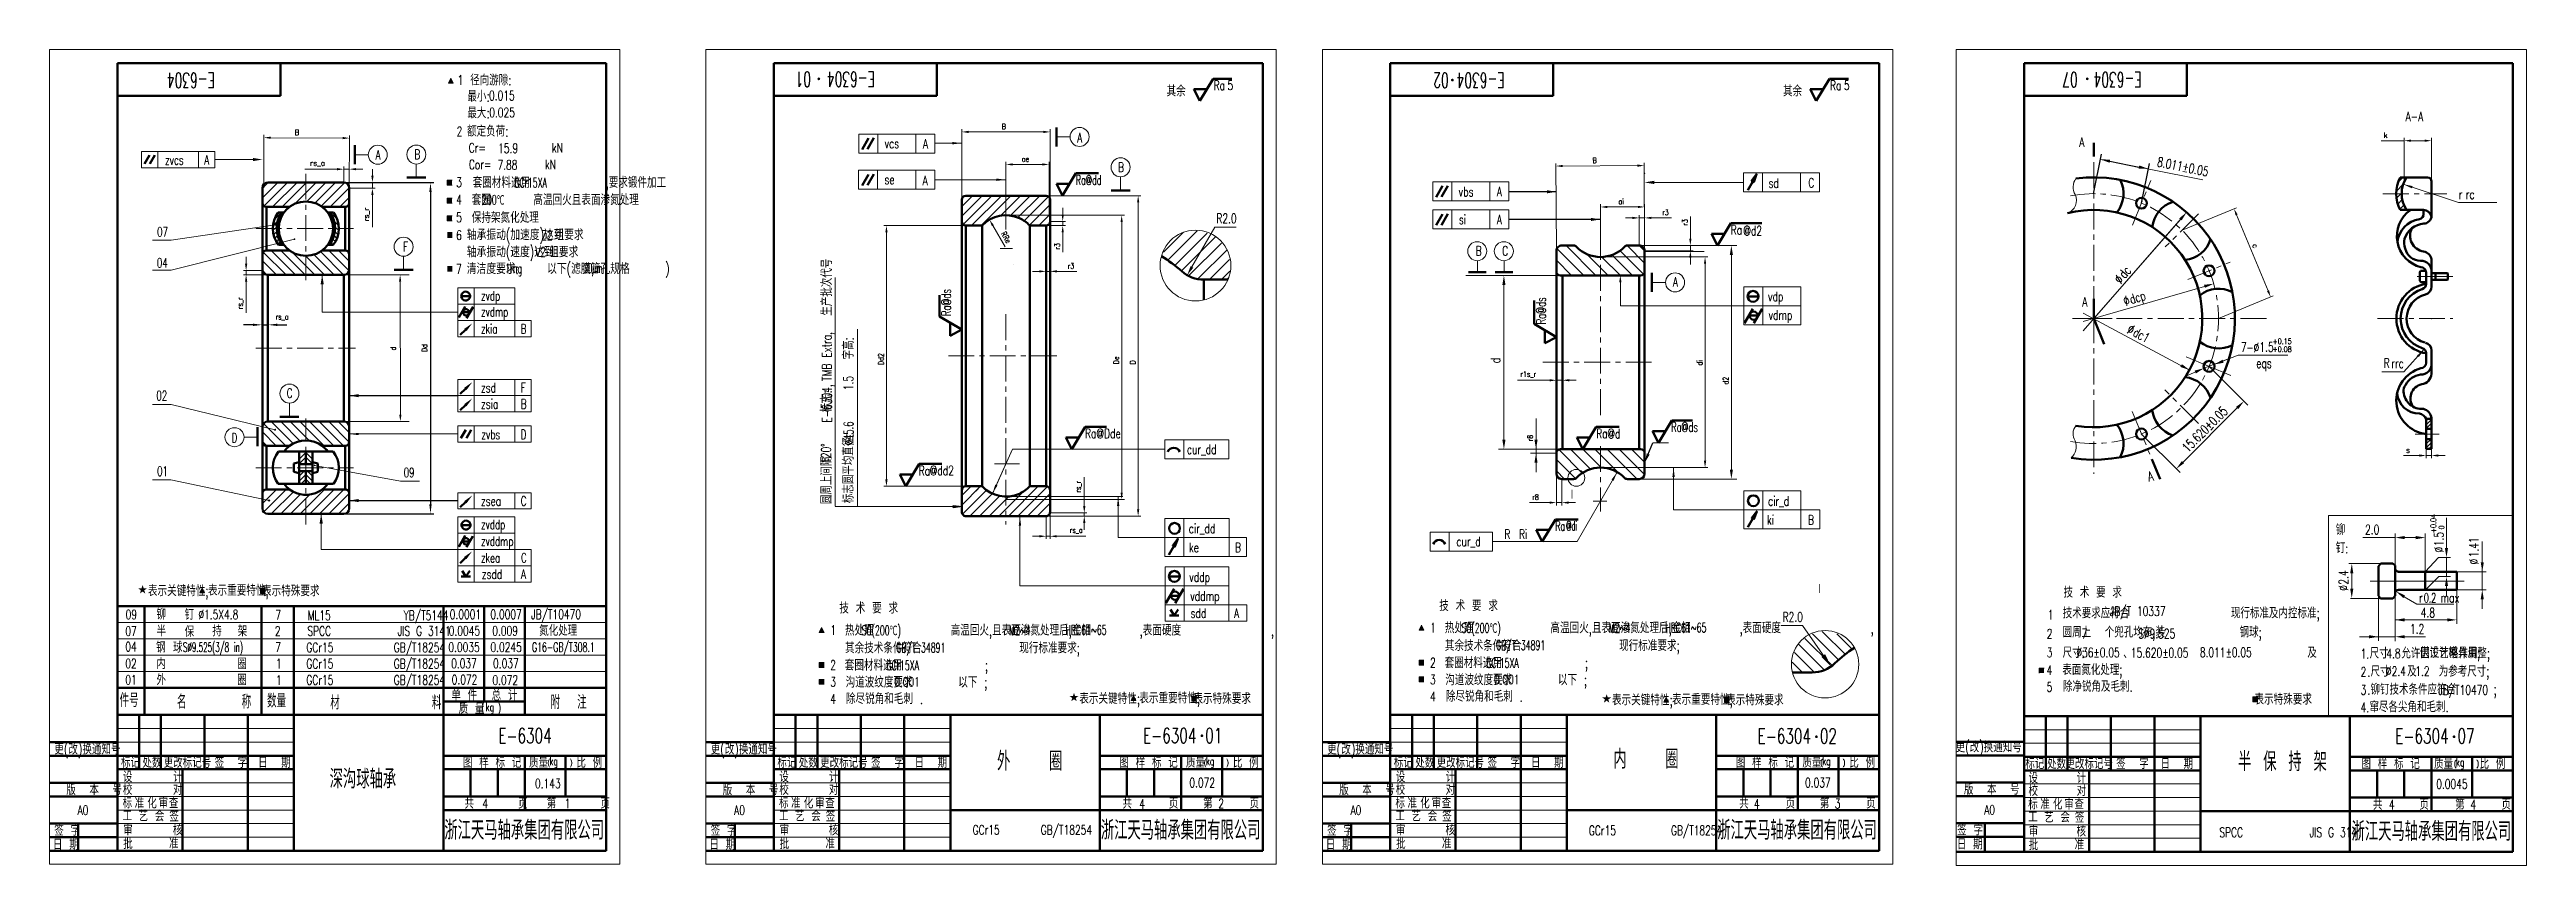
# Model space of a CAD drawing. Header units: millimetres. Extents: x 3824 to 4736, y 762 to 1063.
import ezdxf
from ezdxf.enums import TextEntityAlignment as Align

# ---------------------------------------------------------------- set-up
doc = ezdxf.new("R2010")
doc.units = ezdxf.units.MM
doc.header["$PDSIZE"] = -5
doc.linetypes.add('ACAD_ISO10W100', pattern=[18.5, 12, -3, 0.5, -3])
doc.linetypes.add('CENTER', pattern=[50.8, 31.75, -6.35, 6.35, -6.35])
doc.layers.get('0').update_dxf_attribs({"lineweight": 18})
doc.layers.get('DEFPOINTS').update_dxf_attribs({"lineweight": 18})
for name, color, linetype, lineweight in [('1', 7, 'Continuous', 50), ('2', 7, 'Continuous', 18), ('3', 7, 'CENTER', 18), ('90', 7, 'Continuous', 18), ('Bstart', 7, 'Continuous', 18), ('中心线', 7, 'CENTER', 18), ('文字', 7, 'Continuous', 18), ('粗实线', 7, 'Continuous', 50), ('细实线', 7, 'Continuous', 18)]:
    doc.layers.add(name, color=color, linetype=linetype, lineweight=lineweight)
doc.styles.add('ASC', font='txt.shx', dxfattribs={"width": 0.6667, "bigfont": 'gbcbig.shx'})
doc.styles.add('HZ', font='txt.shx', dxfattribs={"width": 0.7, "bigfont": 'hztxt.shx'})
doc.styles.add('HZ 小', font='txt.shx', dxfattribs={"width": 0.7, "bigfont": 'hztxt.shx'})
doc.styles.add('HZTXT', font='txt.shx', dxfattribs={"width": 0.667, "bigfont": 'hztxt.shx'})
doc.styles.get("Standard").update_dxf_attribs({"font": 'txt.shx', "bigfont": 'gbcbig.shx'})
doc.styles.add('标准', font='SimSun.ttf', dxfattribs={"width": 0.667})
doc.dimstyles.new('1.1水平线性1：1', dxfattribs={"dimtxt": 3.5, "dimasz": 3.5, "dimexe": 2, "dimexo": 0, "dimgap": 1, "dimtad": 1, "dimdec": 7, "dimdsep": 46, "dimtxsty": 'HZ 小', "dimcen": 0, "dimdle": 7, "dimclre": 256, "dimadec": 3, "dimazin": 2, "dimtfac": 0.514286, "dimtdec": 7, "dimtix": 1, "dimtmove": 0, "dimatfit": 3, "dimfxl": 1, "dimtolj": 1, "dimarcsym": 0})
doc.dimstyles.get("Standard").update_dxf_attribs({"dimtxt": 0.18, "dimasz": 0.18, "dimexe": 0.18, "dimexo": 0.0625, "dimgap": 0.09, "dimtad": 0, "dimtih": 1, "dimtoh": 1, "dimdec": 4, "dimzin": 0, "dimdsep": 46, "dimtxsty": 'Standard', "dimcen": 0.09, "dimdle": 0.36, "dimadec": 0, "dimazin": 0, "dimtfac": 1, "dimtdec": 4, "dimtofl": 0, "dimtmove": 0, "dimatfit": 3, "dimfxl": 1, "dimtolj": 1, "dimtzin": 0, "dimarcsym": 0})
doc.dimstyles.new('wxh1', dxfattribs={"dimtxt": 2, "dimasz": 2.5, "dimexe": 1, "dimexo": 0, "dimgap": 1, "dimtad": 1, "dimdsep": 46, "dimtxsty": 'Standard', "dimcen": 0, "dimclrd": 7, "dimclre": 7, "dimclrt": 7, "dimadec": 0, "dimazin": 0, "dimtfac": 1, "dimtmove": 0, "dimatfit": 3, "dimfxl": 1, "dimlwd": 20, "dimlwe": 20, "dimarcsym": 0})
doc.dimstyles.new('小', dxfattribs={"dimtxt": 0.5, "dimasz": 0.5, "dimexe": 0.2, "dimexo": 0, "dimtad": 1, "dimdsep": 46, "dimtxsty": '标准', "dimblk": '_CAXARROW', "dimcen": 0, "dimdle": 6, "dimazin": 2, "dimtfac": 0.707107, "dimtdec": 3, "dimtmove": 2, "dimatfit": 3, "dimfxl": 1, "dimfrac": 2, "dimtolj": 1, "dimarcsym": 1})

msp = doc.modelspace()

# ---------------------------------------------------------------- texts
at = {"color": 0, "linetype": 'Continuous'}
for s, height, style, width, p in [('Ra', 3.5, 'HZ', 0.7, (4252.98320805, 1047.90900097)), ('5', 3.5, 'HZ', 0.7, (4258.11150276, 1047.94812369)), ('Ra', 3.5, 'HZ', 0.7, (4479.94729799, 1047.90900097)), ('Ra', 3.5, 'HZ', 0.7, (4479.94729799, 1047.90900097)), ('5', 3.5, 'HZ', 0.7, (4485.0755927, 1047.94812369)), ('5', 3.5, 'HZ', 0.7, (4485.0755927, 1047.94812369)), ('A', 3.5, 'HZ', 0.6667, (3944.43455368, 1022.34854237)), ('B', 3.5, 'HZ', 0.6667, (3958.7431456, 1022.49568144)), ('R2.0', 3.5, 'HZ', 0.7, (4254.02034988, 998.92307187)), ('C', 3.5, 'HZ', 0.6667, (3911.72526497, 934.56261147)), ('D', 3.5, 'HZ', 0.6667, (3891.4385837, 918.1397436)), ('Ra', 3.5, 'HZ', 0.7, (4393.85617296, 919.67841997)), ('Ra', 3.5, 'HZ', 0.65, (4421.44395244, 922.07220409)), ('Ⅰ', 3.5, 'HZ', 0.7, (4383.2753682, 897.08404871)), ('Ra', 3.5, 'HZ', 0.6, (4378.81430295, 885.66771855)), ('2.0', 3.5, 'HZ 小', 0.7, (4676.9572945, 884.32360048)), ('铆', 4, 'HZ', 0.7, (3863.76461558, 852.93323959)), ('JB/T10470', 3.5, 'HZ', 0.7, (4001.70140822, 853.13554225)), ('Ⅰ', 3.5, 'HZ', 0.7, (4474.47019208, 862.42001438)), ('07', 3.5, 'HZ', 0.7, (3852.32678445, 846.94500665)), ('09', 3.5, 'HZ', 0.7, (3852.38766047, 853.08409991)), ('半', 4, 'HZ', 0.7, (3863.76461558, 846.77105992)), ('保', 4, 'HZ', 0.7, (3874.14883134, 846.52130468)), ('钉', 4, 'HZ', 0.7, (3874.13962651, 852.80645668)), ('持', 4, 'HZ', 0.7, (3884.32113889, 846.77295807)), ('架', 4, 'HZ', 0.7, (3893.67980296, 846.76484022)), ('2', 3.5, 'HZ', 0.7, (3907.33249401, 846.93878694)), ('7', 3.5, 'HZ', 0.7, (3907.53295607, 852.90674766)), ('SPCC          JIS G 3141   ', 3.5, 'HZ', 0.7, (3919.33799138, 846.96848987)), ('ML15           YB/T5144', 3.5, 'HZ', 0.7, (3919.41960776, 852.72447568)), ('0.0045', 3.5, 'HZ', 0.7, (3971.35053907, 847.0614758)), ('0.0001', 3.5, 'HZ', 0.7, (3971.740326, 853.11892396)), ('0.0007', 3.5, 'HZ', 0.7, (3986.71436042, 853.11892396)), ('0.009', 3.5, 'HZ', 0.7, (3987.39319818, 847.0614758)), ('氮化处理', 4, 'HZ', 0.7, (4004.67945831, 846.94500665)), ('R2.0', 3.5, 'HZ', 0.7, (4462.49358978, 852.14566571)), ('1.2', 3.5, 'HZ 小', 0.7, (4693.49425104, 847.70576166)), ('4.8', 3.5, 'HZ 小', 0.7, (4697.4572945, 853.72360048)), ('04', 3.5, 'HZ', 0.7, (3852.29251931, 841.20186331)), ('钢', 4, 'HZ', 0.7, (3863.62589542, 840.76801752)), ('内', 4, 'HZ', 0.7, (3863.69253724, 834.71431417)), ('球', 4, 'HZ', 0.7, (3869.84125361, 840.76473957)), ('7', 3.5, 'HZ', 0.7, (3907.48733974, 841.00267263)), ('GCr15         GB/T18254', 3.5, 'HZ', 0.7, (3918.93009614, 840.93019313)), ('GCr15         GB/T18254', 3.5, 'HZ', 0.7, (3918.93009614, 834.93019313)), ('0.0035', 3.5, 'HZ', 0.7, (3971.24215648, 841.03729476)), ('0.0245', 3.5, 'HZ', 0.7, (3986.73440179, 841.03729476)), ('G16-GB/T308.1', 3.5, 'HZ', 0.6, (4002.01404885, 841.05125995)), ('1.', 3.5, 'HZ 小', 0.7, (4675.29710113, 838.60284382)), ('尺寸', 4, 'HZ 小', 0.7, (4678.62843118, 838.60284382)), ('4.8', 3.5, 'HZ 小', 0.7, (4684.76712379, 838.7188083)), ('允许因工艺略作调整;', 4, 'HZ 小', 0.7, (4690.29509785, 838.60284382)), ('02', 3.5, 'HZ', 0.7, (3852.29251931, 835.01097832)), ('01', 3.5, 'HZ', 0.7, (3852.29251931, 828.97739054)), ('外', 4, 'HZ', 0.7, (3863.78252152, 828.79669086)), ('圈', 4, 'HZ', 0.7, (3893.46951114, 828.79669086)), ('圈', 4, 'HZ', 0.7, (3893.55397685, 834.71431417)), ('1', 3.5, 'HZ', 0.7, (3907.720659, 834.98239471)), ('1', 3.5, 'HZ', 0.7, (3907.720659, 834.98239471)), ('1', 3.5, 'HZ', 0.7, (3907.720659, 828.87015832)), ('GCr15         GB/T18254', 3.5, 'HZ', 0.7, (3918.93009614, 828.93019313)), ('0.037', 3.5, 'HZ', 0.7, (3972.26546745, 835.05583657)), ('0.072', 3.5, 'HZ', 0.7, (3972.43883116, 829.05583657)), ('0.072', 3.5, 'HZ', 0.7, (3987.45865943, 828.88873019)), ('0.037', 3.5, 'HZ', 0.7, (3987.69520159, 835.05583657)), ('2', 3.5, 'HZ 小', 0.7, (4675.29710113, 831.93617715)), ('.尺寸', 4, 'HZ 小', 0.7, (4677.74710113, 831.93617715)), ('∅2.4', 3.5, 'HZ 小', 0.7, (4684.6283279, 832.16810611)), ('及   为参考尺寸;', 4, 'HZ 小', 0.7, (4692.44710113, 831.93617715)), ('1.2', 3.5, 'HZ 小', 0.7, (4695.43621758, 832.16810611)), ('件号', 5, 'HZ', 0.7, (3850.1897524, 820.72048621)), ('名      称', 5, 'HZ', 0.7, (3871.29407741, 820.18403239)), ('数量', 5, 'HZ', 0.7, (3904.48432652, 820.53732755)), ('材          料', 5, 'HZ', 0.7, (3927.75078432, 819.84607303)), ('(', 3.5, 'ASC', 0.6667, (3983.37507005, 818.72198105)), (')', 3.5, 'ASC', 0.6667, (3989.2633943, 818.74816729)), ('附  注', 5, 'HZ', 0.7, (4008.9015871, 820.023194)), ('3', 3.5, 'HZ 小', 0.7, (4675.29710113, 825.26951048)), ('4.', 3.5, 'HZ 小', 0.7, (4675.29710113, 818.84033907)), ('.铆钉技术条件应符合', 4, 'HZ 小', 0.7, (4677.74710113, 825.26951048)), ('窜尽各尖角和毛刺.', 4, 'HZ 小', 0.7, (4678.56376779, 818.84033907)), ('JB/T10470', 3.5, 'HZ 小', 0.7, (4703.88043446, 825.26951048)), (';', 4, 'HZ 小', 0.7, (4724.29710113, 825.26951048)), ('E-6304', 5.5, 'HZTXT', 0.667, (3989.62218799, 807.43367605)), ('E-6304 01', 5.5, 'HZTXT', 0.667, (4227.00107799, 807.48386415)), ('E-6304 02', 5.5, 'HZTXT', 0.667, (4453.27830984, 807.31838204)), ('E-6304 07', 5.5, 'HZTXT', 0.667, (4688.05947217, 807.31838204)), ('半 保 持 架', 7, 'HZ 小', 0.7, (4630.16367886, 797.11585495)), ('深沟球轴承', 7, 'HZ', 0.7, (3927.51174443, 790.74627348)), ('0.143', 3.5, 'HZ', 0.7, (4003.11520799, 790.85102654)), ('(     )', 2, 'HZ', 0.666667, (4007.70491579, 799.27157384)), ('(     )', 2, 'HZ', 0.666667, (4249.40254372, 799.27157445)), ('(     )', 2, 'HZ', 0.666667, (4476.36663367, 799.27157445)), ('(     )', 2, 'HZ', 0.666667, (4709.69264473, 798.84769643)), ('A0', 3.5, 'HZ', 0.7, (3834.72746003, 780.99113124)), ('4', 3.5, 'HZ', 0.7, (3983.74992899, 783.45598851)), ('1', 3.5, 'HZ', 0.7, (4014.04692986, 783.45598925)), ('A0', 3.5, 'HZ', 0.7, (4076.42508796, 780.99113185)), ('A0', 3.5, 'HZ', 0.7, (4303.38917791, 780.99113185)), ('A0', 3.5, 'HZ', 0.7, (4536.71518897, 781.12018747)), ('SPCC          JIS G 3141   ', 3.5, 'HZ', 0.7, (4623.31863995, 772.82115793))]:
    msp.add_text(s, height=height, dxfattribs=dict(at, style=style, width=width)).set_placement(p)
at = {"linetype": 'Continuous', "style": 'HZTXT', "width": 0.667}
for s, height, p in [('轴承振动(加速度)达到', 4, (3978.00814867, 992.64926751)), ('Z2', 3.5, (4005.577482, 992.64926751)), ('组要求', 4, (4010.246482, 992.64926751)), ('轴承振动(速度)达到', 4, (3978.00814867, 986.34079972)), ('V2', 3.5, (4003.29443127, 986.54011367)), ('组要求', 4, (4008.28958138, 986.34079972)), ('清洁度要求:    以下(滤膜筛孔规格     )', 4, (3978.00814867, 980.18076646))]:
    msp.add_text(s, height=height, dxfattribs=at).set_placement(p)
at = {"color": 0, "linetype": 'Continuous', "width": 0.7}
for s, height, style, p in [('d', 3.5, 'HZ', (4358.51622891, 947.32840925)), ('d2', 2, 'HZ', (4442.53556296, 939.47192062)), ('+0.04', 2, 'HZ 小', (4703.08342253, 884.75281271)), ('1.5', 3.5, 'HZ 小', (4705.8572945, 879.94804778)), ('0', 2, 'HZ 小', (4706.08342253, 886.14409601)), ('1.41', 3.5, 'HZ 小', (4718.7572945, 875.86012986)), ('2.4', 3.5, 'HZ 小', (4670.7572945, 865.79989914))]:
    msp.add_text(s, height=height, rotation=90, dxfattribs=dict(at, style=style)).set_placement(p)
at = {"style": 'HZ', "width": 0.7}
msp.add_text(' A', height=3.5, dxfattribs=at).set_placement((4258.3401427, 853.54904076))
at = {"color": 0, "char_height": 3.5, "style": 'HZ 小'}
for s, insert, width, attachment_point in [('{\\H1.143x;铆钉}:', (4666.16188359, 888.05975165), 5.6198806905, 1), ('JB/T 10337', (4582.92041404, 853.11289082), 33.6875, 7), ('{\\W0.6;0.2}', (4698.60829324, 859.21431103), 6.7375, 7)]:
    msp.add_mtext(s, dxfattribs=dict(at, insert=insert, width=width, attachment_point=attachment_point))
at = {"color": 0, "linetype": 'Continuous', "char_height": 3.5, "width": 2.45, "attachment_point": 7, "rotation": 90, "style": 'HZ 小'}
for insert in [(4705.8572945, 877.62758769), (4718.7572945, 873.23204265), (4670.7572945, 863.51914578)]:
    msp.add_mtext('%%C', dxfattribs=dict(at, insert=insert))
at = {"color": 0, "linetype": 'ACAD_ISO10W100', "lineweight": 15, "char_height": 2.5, "width": 13.4002592891, "attachment_point": 1}
for insert in [(3856.89979346, 865.24932725), (4199.82914775, 825.58662166), (4395.95534437, 825.06721953)]:
    msp.add_mtext('{\\fSimSun|b0|i0|c134|p2;★}', dxfattribs=dict(at, insert=insert))
at = {"color": 0, "linetype": 'Continuous', "insert": (4696.83330656, 859.25705244), "char_height": 3.5, "width": 20.825, "attachment_point": 7, "style": 'HZ 小'}
msp.add_mtext('r   max', dxfattribs=at)
at = {"insert": (4587.8870269, 842.52227747), "char_height": 3.5, "width": 2.8018727319, "attachment_point": 1, "style": 'HZ 小'}
msp.add_mtext('{\\fSimSun|b0|i0|c119|p0;、}', dxfattribs=at)
at = {"layer": '2', "color": 0, "linetype": 'Continuous'}
for s, height, rotation, style, width, p in [('E-6304', 5.5, 180, 'HZTXT', 0.6, (3885.31074611, 1054.24934092)), ('E-6304  01', 5.5, 180, 'HZTXT', 0.6, (4128.32729039, 1054.66822587)), ('E-6304 02', 5.5, 180, 'HZTXT', 0.6, (4360.19928453, 1054.28431705)), ('E-6304  07', 5.5, 180, 'HZTXT', 0.6, (4594.73446303, 1054.48664239)), ('  生产批次代号', 4, 90, 'HZ', 0.7, (4112.51706328, 959.84434725)), ('TMB Extra,', 3.5, 90, 'HZ', 0.7, (4112.3020004, 940.8006654)), ('标志圆平均直径:          字高:', 4, 90, 'HZ', 0.7, (4120.44723744, 895.79406252)), ('1.5', 3.5, 90, 'HZ', 0.7, (4120.26404295, 937.41740203)), ('圆周上间隔      标志:', 4, 90, 'HZ', 0.7, (4112.40867418, 895.42507948)), ('E-6304,', 3.5, 90, 'HZ', 0.7, (4112.38739491, 925.40368442)), ('∅45.6', 3.5, 90, 'HZ', 0.65, (4120.34644225, 917.11301097)), ('120°', 3.5, 90, 'HZ', 0.7, (4112.03662682, 910.25638761))]:
    msp.add_text(s, height=height, rotation=rotation, dxfattribs=dict(at, style=style, width=width)).set_placement(p)
for s, height, style, width, p in [('1', 3.5, 'HZ', 0.7, (3974.60755896, 1049.88641359)), (' 径向游隙:', 4, 'HZ', 0.7, (3976.76835755, 1049.60478427)), ('其余', 4.025, 'HZ', 0.7, (4235.6766359, 1045.57809027)), ('其余', 4.025, 'HZ', 0.7, (4462.64072585, 1045.57809027)), ('其余', 4.025, 'HZ', 0.7, (4462.64072585, 1045.57809027)), ('最大:', 4, 'HZ', 0.7, (3978.22954393, 1037.53073146)), ('最小:', 4, 'HZ', 0.7, (3978.2364911, 1043.69094081)), ('2', 3.5, 'HZ', 0.7, (3974.26394198, 1030.94046749)), ('额定负荷:', 4, 'HZ', 0.7, (3978.13738668, 1030.79301554)), ('A', 3.5, 'HZ', 0.7, (4202.74349822, 1028.61510987)), ('Cr=          kN', 3.5, 'HZ', 0.7, (3978.74321252, 1024.92522565)), ('Cor=        kN', 3.5, 'HZ', 0.7, (3978.77843614, 1018.76255069)), ('B', 3.5, 'HZ', 0.7, (4217.7987825, 1017.75171732)), ('C', 3.5, 'HZ', 0.7, (4471.9394235, 1012.03618233)), ('A', 3.5, 'HZ', 0.7, (4357.25363252, 1008.79450789)), ('07', 3.5, 'HZ', 0.6667, (3864.00371779, 993.94632136)), ('A', 3.5, 'HZ', 0.7, (4357.25141495, 998.48257226)), ('04', 3.5, 'HZ', 0.6667, (3863.90766016, 982.53920202)), ('B', 3.5, 'HZ', 0.7, (4349.43866644, 986.96698604)), ('C', 3.5, 'HZ', 0.7, (4359.23632378, 986.96698604)), ('A', 3.5, 'HZ', 0.7, (4422.05050296, 975.57287823)), ('R', 3.5, 'HZ 小', 0.7, (4683.7977905, 945.62764624)), ('02', 3.5, 'HZ', 0.6667, (3863.70322789, 933.65422989)), ('01', 3.5, 'HZ', 0.6667, (3863.9734401, 905.80501877)), ('09', 3.5, 'HZ', 0.6667, (3954.77313818, 905.32166221)), ('B', 3.5, 'HZ', 0.7, (4471.79628804, 887.89935104)), ('∅1.5X4.8', 3.5, 'HZ', 0.7, (3879.19869451, 853.07952586)), ('  尺寸:                              及              供设计模具用;', 4, 'HZ 小', 0.7, (4560.57003575, 838.82918663)), ('  表面氮化处理;', 4, 'HZ 小', 0.7, (4560.4887864, 832.51602764)), ('外   圈', 7, 'HZ', 0.7, (4173.25470853, 797.30752272)), ('内   圈', 7, 'HZ', 0.7, (4400.12989061, 798.06358982)), ('浙江天马轴承集团有限公司', 7, 'HZ', 0.7, (3969.74670326, 771.88363276)), ('浙江天马轴承集团有限公司', 7, 'HZ', 0.7, (4211.44433119, 771.88363336)), ('浙江天马轴承集团有限公司', 7, 'HZ', 0.7, (4438.40842114, 771.88363336))]:
    msp.add_text(s, height=height, dxfattribs=dict(at, style=style, width=width)).set_placement(p)
at = {"layer": '2', "style": 'HZ'}
for s, height, width, p in [('  套圈材料选用          ,要求锻件加工    ', 4.025, 0.7, (3975.18323419, 1011.91180407)), ('GCr15XA', 3.5, 0.6, (3995.54493474, 1012.05214149)), ('  保持架氮化处理     ', 4.025, 0.65, (3975.18323419, 998.99799941)), ('  套圈      高温回火且表面渗氮处理     ', 4.025, 0.65, (3975.18323419, 1005.52911901)), ('200℃', 3.5, 0.6, (3983.62687908, 1005.72844841)), ('6', 3.5, 0.7, (3974.09125402, 992.72025429)), ('7', 3.5, 0.7, (3974.09125402, 980.25175323)), ('1mg', 3.5, 0.6, (3992.15737641, 980.51690401)), ('20μm', 3.5, 0.5, (4021.20773145, 980.59998096)), ('表示关键特性;', 4.025, 0.65, (3860.60822526, 861.54770935)), ('表示重要特性;', 4.025, 0.65, (3882.70959117, 861.70356885)), ('技 术 要 求', 4.025, 0.7, (4115.18601118, 855.16619852)), ('技 术 要 求', 4.025, 0.7, (4336.03665166, 856.04398099)), ('  热处理           高温回火,且表面渗氮处理后,金相       ,表面硬度             ,', 4.025, 0.65, (4112.60516477, 847.03030639)), ('S0(200℃)', 3.5, 0.6, (4123.44289573, 847.1981285)), ('  热处理           高温回火,且表面渗氮处理后,金相       ,表面硬度             ,', 4.025, 0.65, (4333.45580525, 847.90808886)), ('S0(200℃)', 3.5, 0.6, (4344.2935362, 848.07591097)), ('  其余技术条件符合              现行标准要求;', 4.025, 0.65, (4112.60516477, 840.51547743)), ('  套圈材料选用           ;', 4.025, 0.7, (4333.0290244, 835.04412168)), ('  其余技术条件符合              现行标准要求;', 4.025, 0.65, (4333.45580525, 841.3932599)), ('  套圈材料选用           ;', 4.025, 0.7, (4112.17838393, 834.1663392)), ('  沟道波纹度要求      以下 ;', 4.025, 0.7, (4112.47607742, 827.89084144)), ('GCr15XA', 3.5, 0.6, (4132.54008448, 834.30667663)), ('  沟道波纹度要求      以下 ;', 4.025, 0.7, (4333.26873565, 828.76862391)), ('GCr15XA', 3.5, 0.6, (4353.39072495, 835.1844591)), ('  除尽锐角和毛刺 .', 4.025, 0.7, (4112.62805201, 821.81891756)), ('表示关键特性;', 4.025, 0.65, (4203.53757955, 821.88500376)), ('表示重要特性;', 4.025, 0.65, (4225.63894546, 822.04086326)), ('  除尽锐角和毛刺 .', 4.025, 0.7, (4333.47869249, 822.69670003)), ('表示关键特性;', 4.025, 0.65, (4399.66377617, 821.36560163)), ('表示重要特性;', 4.025, 0.65, (4421.76514208, 821.52146113))]:
    msp.add_text(s, height=height, dxfattribs=dict(at, width=width)).set_placement(p)
at = {"layer": '2', "color": 0, "style": 'HZ', "width": 0.7}
msp.add_text('F', height=3.5, dxfattribs=at).set_placement((3954.54641386, 988.50060215))
at = {"layer": '2', "color": 1, "linetype": 'Continuous', "style": 'HZ 小', "width": 0.7}
msp.add_text('-∅', height=3.5, dxfattribs=at).set_placement((4633.18122602, 951.36919595))
at = {"layer": '2', "style": 'HZ', "width": 0.65}
for p in [(3913.21103875, 863.73115057), (4256.14039304, 824.06844498), (4452.26658966, 823.54904285), (4646.80454139, 823.81253957)]:
    msp.add_text('表示特殊要求', height=4.025, dxfattribs=at).set_placement(p, align=Align.MIDDLE)
at = {"layer": '2', "color": 0, "attachment_point": 7, "style": 'HZ 小'}
for s, insert, char_height, width in [('A-A', (4691.8593521, 1036.44000803), 3.5, 9.8), ('A', (4571.69284969, 1026.96501802), 3.5, 2.45), ('A', (4572.80890722, 968.21903384), 3.5, 2.45), ('  技术要求应符合               现行标准及内控标准; ', (4560.62832086, 852.18475558), 4, 116.41), ('  技 术 要 求', (4560.91974997, 860.99789786), 4, 37.555), ('  圆周上  个兜孔均布,装           钢球;', (4560.6148072, 845.13166171), 4, 116.55), ('  除净锐角及毛刺.', (4560.72071536, 826.33032172), 4, 37.94)]:
    msp.add_mtext(s, dxfattribs=dict(at, insert=insert, char_height=char_height, width=width))
at = {"layer": '2', "color": 0, "char_height": 3.5, "attachment_point": 7, "style": 'HZ 小'}
for s, insert, width, rotation in [('%%C', (4587.08889273, 976.30536239), 9.5361248414, 53.465826777), ('%%C', (4588.95664548, 968.29705276), 5.112683734, 26.8931142621), ('%%C', (4589.07435172, 958.58580722), 4.6878163361, 336.913837319), ('A', (4597.39087011, 903.80236883), 3.5659219488, 12)]:
    msp.add_mtext(s, dxfattribs=dict(at, insert=insert, width=width, rotation=rotation))
at = {"layer": '90', "color": 0, "linetype": 'Continuous'}
for s, style, width, p in [('0.015', 'HZ', 0.7, (3986.21335848, 1044.13548246)), ('0.025', 'HZ', 0.7, (3986.2826395, 1037.89374744)), ('7.88', 'HZ', 0.7, (3989.32531146, 1018.62246235)), ('15.9', 'HZ', 0.7, (3989.56208763, 1024.74448465)), ('2', 'HZ 小', 0.7, (4559.74774425, 845.93721629)), ('1', 'HZ 小', 0.7, (4560.11177755, 852.9657587)), ('7', 'HZ 小', 0.7, (4572.58384311, 845.98333473)), ('S∅9.525', 'HZ 小', 0.7, (4593.41357191, 846.00463557)), ('S∅9.525(3/8 in)', 'HZ', 0.55, (3873.51725142, 841.00348111)), ('3', 'HZ 小', 0.7, (4559.74774425, 839.07899975)), ('∅36±0.05', 'HZ 小', 0.7, (4570.66411243, 839.03782393)), ('15.620±0.05', 'HZ 小', 0.7, (4590.70729512, 838.97795305)), ('8.011±0.05', 'HZ 小', 0.7, (4616.12529723, 839.12827468)), ('4', 'HZ 小', 0.7, (4559.6877962, 832.54070217)), ('5', 'HZ 小', 0.7, (4559.6877962, 826.35499625)), ('0.072', 'HZ', 0.7, (4244.07171784, 791.11878561)), ('0.037', 'HZ', 0.7, (4470.73938284, 791.11878561)), ('0.0045', 'HZ 小', 0.7, (4703.14531131, 790.6325499))]:
    msp.add_text(s, height=3.5, dxfattribs=dict(at, style=style, width=width)).set_placement(p)
at = {"layer": '90', "color": 0, "linetype": 'Continuous', "style": 'HZ 小', "width": 0.7}
for s, rotation, p in [('8.011±0.05', 348.6168548977, (4600.18471189, 1019.87498597)), ('15.620±0.05', 45, (4611.69150294, 914.26526268))]:
    msp.add_text(s, height=3.5, rotation=rotation, dxfattribs=at).set_placement(p)
at = {"layer": '90', "color": 1, "linetype": 'Continuous', "style": 'HZ 小', "width": 0.7}
for s, height, p in [('7', 3.5, (4631.22522886, 951.48482354)), ('1.5', 3.5, (4638.07512594, 951.56578835)), ('+0.15', 2, (4642.88924089, 954.41233876)), ('+0.08', 2, (4642.88924089, 951.47235115))]:
    msp.add_text(s, height=height, dxfattribs=at).set_placement(p)
at = {"layer": '90', "style": 'HZ', "width": 0.6}
for s, p in [('1', (4112.03260025, 847.35096616)), ('M2~4', (4177.68599244, 847.22243323)), ('HRC61~65', (4198.46512662, 847.3440134)), ('1', (4332.88324073, 848.22874864)), ('M2~4', (4398.53663291, 848.10021571)), ('HRC61~65', (4419.31576709, 848.22179588)), ('GB/T 34891', (4136.17292977, 840.84393086)), ('GB/T 34891', (4357.02357024, 841.72171333))]:
    msp.add_text(s, height=3.5, dxfattribs=at).set_placement(p)
at = {"layer": 'Bstart', "color": 0, "linetype": 'Continuous'}
for s, style, width, p in [('zvcs', 'HZ', 0.6667, (3866.90765638, 1020.4363417)), ('vcs', 'HZ', 0.7, (4131.82554596, 1026.48306882)), ('A', 'HZ', 0.7, (4145.92850436, 1026.34639746)), ('se', 'HZ', 0.7, (4131.81104286, 1013.21011179)), ('A', 'HZ', 0.7, (4145.87552169, 1012.87309625)), ('Ra', 'HZ', 0.6, (4202.28455039, 1013.05965852)), ('@dd', 'HZ', 0.6, (4205.81954401, 1013.0340711)), ('sd', 'HZ', 0.7, (4457.31878392, 1011.90815187)), ('vbs', 'HZ', 0.7, (4343.21835873, 1008.74525605)), ('rc', 'HZ 小', 0.7, (4714.02436336, 1007.80525679)), ('si', 'HZ', 0.7, (4343.32382837, 998.49824753)), ('Ra', 'HZ', 0.7, (4443.39415324, 994.67841997)), ('@d2', 'HZ', 0.7, (4447.97554511, 994.39916025)), ('zvdp', 'HZ', 0.6667, (3983.20788533, 970.4210684)), ('zvdmp', 'HZ', 0.6667, (3983.20788533, 964.51653496)), ('vdp', 'HZ', 0.7, (4457.12638857, 970.17836822)), ('vdmp', 'HZ', 0.7, (4457.28656136, 963.33898205)), ('zkia', 'HZ', 0.6667, (3983.20788533, 958.26908074)), ('eqs', 'HZ 小', 0.7, (4636.89583943, 945.57402881)), ('rrc', 'HZ 小', 0.7, (4686.57622007, 945.53314575)), ('zvbs', 'HZ', 0.6667, (3983.38082579, 919.36600887)), ('Ra', 'HZ', 0.7, (4205.6147245, 919.7340549)), ('@Dde', 'HZ', 0.7, (4209.84313041, 919.69686027)), ('@d', 'HZ', 0.7, (4397.92829617, 919.66127838)), ('@ds', 'HZ', 0.65, (4425.17738245, 922.08108769)), ('cur_dd', 'HZ', 0.7, (4243.14240419, 913.86592615)), ('Ra', 'HZ', 0.7, (4144.44092749, 906.02933123)), ('@dd2', 'HZ', 0.7, (4148.43127857, 906.05898218)), ('cir_d', 'HZ', 0.7, (4457.13972856, 894.84128243)), ('zvddp', 'HZ', 0.6667, (3983.20788533, 886.18536009)), ('cir_dd', 'HZ', 0.7, (4243.85073199, 884.71143855)), ('R', 'HZ', 0.7, (4360.02173803, 882.6208161)), (' Ri', 'HZ', 0.7, (4363.21819235, 882.61889428)), ('@di', 'HZ', 0.5, (4382.75360467, 885.71054296)), ('ki', 'HZ', 0.7, (4456.73803042, 887.89976915)), ('zvddmp', 'HZ', 0.6667, (3983.20788533, 880.0484657)), ('zkea', 'HZ', 0.6667, (3983.20788533, 873.90861684)), ('C', 'HZ', 0.6667, (3997.98101233, 873.94861684)), ('ke', 'HZ', 0.7, (4243.91065417, 877.73388235)), (' B', 'HZ', 0.7, (4258.65278092, 877.73388235)), ('cur_d', 'HZ', 0.7, (4342.37920506, 879.92718919)), ('vddp', 'HZ', 0.7, (4244.0242666, 866.87943154)), ('vddmp', 'HZ', 0.7, (4244.36720086, 859.85174975))]:
    msp.add_text(s, height=3.5, dxfattribs=dict(at, style=style, width=width)).set_placement(p)
for s, height, rotation, style, width, p in [('dc', 3.5, 49.7399609897, 'HZ 小', 0.7, (4588.54254627, 978.26586508)), ('@ds', 3.5, 90, 'HZ', 0.65, (4156.25860267, 968.49871156)), ('Ra', 3.5, 90, 'HZ', 0.65, (4156.27541602, 964.68288449)), ('@ds', 3.5, 90, 'HZ', 0.65, (4375.26712956, 965.44437538)), ('dcp', 3.5, 16.893114262, 'HZ 小', 0.7, (4590.86836509, 969.07108331)), ('Ra', 3.5, 90, 'HZ', 0.65, (4375.32195474, 961.62416802)), ('dc1', 3.5, 331.913837319, 'HZ 小', 0.7, (4591.19140024, 957.54743881)), ('r8', 2, 90, 'HZ', 0.65, (4370.51194217, 918.66462268))]:
    msp.add_text(s, height=height, rotation=rotation, dxfattribs=dict(at, style=style, width=width)).set_placement(p)
at = {"layer": 'Bstart', "width": 0.7}
for s, p in [('zsd', (3983.20788533, 936.58320989)), ('zsia', (3983.20788533, 930.58320989)), ('zsea', (3983.20788533, 894.85190815))]:
    msp.add_text(s, height=3.5, dxfattribs=at).set_placement(p)
at = {"layer": 'Bstart', "style": 'HZ', "width": 0.7}
for s, p in [('zsdd', (3983.5066915, 867.87946749)), ('A', (3997.98101233, 867.89425849)), ('sdd', (4244.51522296, 853.53424976))]:
    msp.add_text(s, height=3.5, dxfattribs=at).set_placement(p)
at = {"layer": 'Bstart', "color": 0, "insert": (4711.47235917, 1007.80525679), "char_height": 3.5, "width": 2.45, "attachment_point": 7, "style": 'HZ 小'}
msp.add_mtext('r', dxfattribs=at)
at = {"layer": '文字', "color": 0, "linetype": 'Continuous'}
for s, height, style, width, p in [('A', 3.5, 'HZ', 0.6667, (3881.37471592, 1020.45217342)), ('B', 3.5, 'HZ', 0.6667, (3997.84788533, 958.27707128)), ('D', 3.5, 'HZ', 0.6667, (3997.84788533, 919.37255669)), ('单 件', 4, 'HZ', 0.7, (3972.33081483, 823.21801335)), ('质 量', 4, 'HZ', 0.7, (3975.03524411, 818.22928187)), ('kg', 3, 'HZ', 0.666667, (3984.97619718, 819.22974206)), ('总 计', 4, 'HZ', 0.7, (3987.16295465, 823.07792911)), ('更(改)换通知号', 4, 'HZ', 0.7, (3826.14605363, 803.23720516)), ('标记', 4, 'HZ', 0.7, (3850.67379195, 798.31511245)), ('处数', 4, 'HZ', 0.7, (3858.56355573, 798.31511245)), ('更改标记号', 4, 'HZ', 0.7, (3866.41440144, 798.31511245)), ('签  字', 4, 'HZ', 0.7, (3885.18744229, 798.31511245)), ('日  期', 4, 'HZ', 0.7, (3901.18662514, 798.31511245)), ('图 样 标 记', 4, 'HZ', 0.7, (3976.60292581, 798.31511245)), ('质量', 4, 'HZ', 0.7, (4000.91210569, 798.38000948)), ('比 例', 4, 'HZ', 0.7, (4018.38004377, 798.31511245)), ('更(改)换通知号', 4, 'HZ', 0.7, (4067.84368156, 803.23720576)), ('标记', 4, 'HZ', 0.7, (4092.37141988, 798.31511305)), ('处数', 4, 'HZ', 0.7, (4100.26118366, 798.31511305)), ('更改标记号', 4, 'HZ', 0.7, (4108.11202936, 798.31511305)), ('签  字', 4, 'HZ', 0.7, (4126.88507022, 798.31511305)), ('日  期', 4, 'HZ', 0.7, (4142.88425307, 798.31511305)), ('图 样 标 记', 4, 'HZ', 0.7, (4218.30055373, 798.31511305)), ('质量', 4, 'HZ', 0.7, (4242.79214881, 798.38001008)), ('比 例', 4, 'HZ', 0.7, (4260.0776717, 798.31511305)), ('更(改)换通知号', 4, 'HZ', 0.7, (4294.8077715, 803.23720576)), ('标记', 4, 'HZ', 0.7, (4319.33550982, 798.31511305)), ('处数', 4, 'HZ', 0.7, (4327.2252736, 798.31511305)), ('更改标记号', 4, 'HZ', 0.7, (4335.07611931, 798.31511305)), ('签  字', 4, 'HZ', 0.7, (4353.84916016, 798.31511305)), ('日  期', 4, 'HZ', 0.7, (4369.84834302, 798.31511305)), ('图 样 标 记', 4, 'HZ', 0.7, (4445.26464368, 798.31511305)), ('质量', 4, 'HZ', 0.7, (4469.75623876, 798.38001008)), ('比 例', 4, 'HZ', 0.7, (4487.04176165, 798.31511305)), ('设', 4, 'HZ', 0.7, (3851.40371372, 793.04111083)), (' 计', 4, 'HZ', 0.7, (3867.37340435, 793.04111083)), ('kg', 3, 'HZ', 0.666667, (4008.45444838, 799.31511245)), ('设', 4, 'HZ', 0.7, (4093.10134164, 793.04111143)), (' 计', 4, 'HZ', 0.7, (4108.86575548, 793.04111143)), ('kg', 3, 'HZ', 0.666667, (4250.15207631, 799.31511305)), ('设', 4, 'HZ', 0.7, (4320.06543159, 793.04111143)), (' 计', 4, 'HZ', 0.7, (4335.94470242, 793.04111143)), ('kg', 3, 'HZ', 0.666667, (4477.11616625, 799.31511305)), ('kg', 3, 'HZ', 0.666667, (4710.44217732, 798.89123504)), ('版  本  号', 4, 'HZ', 0.7, (3830.56652128, 788.31511245)), ('标', 4, 'HZ', 0.7, (3851.28175197, 783.40314877)), ('校', 4, 'HZ', 0.7, (3851.39269009, 788.36156301)), ('准', 4, 'HZ', 0.7, (3855.7144471, 783.44192984)), ('化', 4, 'HZ', 0.7, (3860.39517675, 783.40314877)), ('审', 4, 'HZ', 0.7, (3864.56885851, 783.40314877)), ('查', 4, 'HZ', 0.7, (3868.30717778, 783.40314877)), (' 对', 4, 'HZ', 0.7, (3867.32930986, 788.36156301)), ('共      页', 4, 'HZ', 0.7, (3977.1544159, 783.29592835)), ('第      页', 4, 'HZ', 0.7, (4007.42969746, 783.31511245)), ('版  本  号', 4, 'HZ', 0.7, (4072.26414921, 788.31511305)), ('标', 4, 'HZ', 0.7, (4092.9793799, 783.40314937)), ('校', 4, 'HZ', 0.7, (4093.09031802, 788.36156361)), ('准', 4, 'HZ', 0.7, (4097.41207503, 783.44193044)), ('化', 4, 'HZ', 0.7, (4102.09280468, 783.40314937)), ('审', 4, 'HZ', 0.7, (4106.26648644, 783.40314937)), ('查', 4, 'HZ', 0.7, (4110.0048057, 783.40314937)), (' 对', 4, 'HZ', 0.7, (4108.82166099, 788.36156361)), ('共     页', 4, 'HZ', 0.7, (4219.43186623, 783.29592895)), ('4', 3.5, 'HZ', 0.7, (4225.60682675, 783.28304833)), ('第     页', 4, 'HZ', 0.7, (4249.12732539, 783.31511305)), ('2', 3.5, 'HZ', 0.7, (4254.7387251, 783.48236228)), ('版  本  号', 4, 'HZ', 0.7, (4299.22823916, 788.31511305)), ('标', 4, 'HZ', 0.7, (4319.94346985, 783.40314937)), ('校', 4, 'HZ', 0.7, (4320.05440797, 788.36156361)), ('准', 4, 'HZ', 0.7, (4324.37616497, 783.44193044)), ('化', 4, 'HZ', 0.7, (4329.05689463, 783.40314937)), ('审', 4, 'HZ', 0.7, (4333.23057639, 783.40314937)), ('查', 4, 'HZ', 0.7, (4336.96889565, 783.40314937)), (' 对', 4, 'HZ', 0.7, (4335.90060793, 788.36156361)), ('共     页', 4, 'HZ', 0.7, (4446.51192066, 783.29592895)), ('4', 3.5, 'HZ', 0.7, (4451.93311204, 783.28304833)), ('第     页', 4, 'HZ', 0.7, (4476.20013204, 783.31511305)), ('3', 3.5, 'HZ', 0.7, (4481.70281505, 783.39176503)), ('共     页', 4, 'HZ 小', 0.7, (4679.84765665, 782.87205094)), ('4', 3.5, 'HZ 小', 0.7, (4685.73765793, 783.03211109)), ('第     页', 4, 'HZ 小', 0.7, (4710.12293821, 782.89123504)), ('4', 3.5, 'HZ 小', 0.7, (4715.73765793, 783.03211109)), ('签 字', 4, 'HZ', 0.7, (3826.12972683, 773.31511245)), ('工', 4, 'HZ', 0.7, (3851.27445131, 778.7048869)), ('审', 4, 'HZ', 0.7, (3851.47944392, 773.45441145)), ('艺', 4, 'HZ', 0.7, (3857.1408858, 778.62869642)), ('会', 4, 'HZ', 0.7, (3863.15780728, 778.65250595)), ('签', 4, 'HZ', 0.7, (3868.49853186, 778.55250595)), (' 核', 4, 'HZ', 0.7, (3867.29930927, 773.45441145)), ('签 字', 4, 'HZ', 0.7, (4067.82735476, 773.31511305)), ('工', 4, 'HZ', 0.7, (4092.97207924, 778.7048875)), ('审', 4, 'HZ', 0.7, (4093.17707185, 773.45441205)), ('艺', 4, 'HZ', 0.7, (4098.83851372, 778.62869703)), ('会', 4, 'HZ', 0.7, (4104.8554352, 778.65250655)), ('签', 4, 'HZ', 0.7, (4110.19615979, 778.55250655)), (' 核', 4, 'HZ', 0.7, (4108.7916604, 773.45441205)), ('GCr15      GB/T18254', 3.5, 'HZ', 0.7, (4164.25644178, 773.73736887)), ('签 字', 4, 'HZ', 0.7, (4294.79144471, 773.31511305)), ('工', 4, 'HZ', 0.7, (4319.93616918, 778.7048875)), ('审', 4, 'HZ', 0.7, (4320.1411618, 773.45441205)), ('艺', 4, 'HZ', 0.7, (4325.80260367, 778.62869703)), ('会', 4, 'HZ', 0.7, (4331.81952515, 778.65250655)), ('签', 4, 'HZ', 0.7, (4337.16024973, 778.55250655)), (' 核', 4, 'HZ', 0.7, (4335.87060733, 773.45441205)), ('  GCr15        GB/T18254', 3.5, 'HZ', 0.7, (4386.78350389, 773.55389524)), ('日 期', 4, 'HZ', 0.7, (3825.64222716, 768.12681522)), ('批', 4, 'HZ', 0.7, (3851.51658072, 768.4255147)), ('准', 4, 'HZ', 0.7, (3868.3660544, 768.5891969)), ('日 期', 4, 'HZ', 0.7, (4067.33985509, 768.12681582)), ('批', 4, 'HZ', 0.7, (4093.21420865, 768.4255153)), ('准', 4, 'HZ', 0.7, (4110.06368232, 768.5891975)), ('日 期', 4, 'HZ', 0.7, (4294.30394503, 768.12681582)), ('批', 4, 'HZ', 0.7, (4320.17829859, 768.4255153)), ('准', 4, 'HZ', 0.7, (4337.02777227, 768.5891975))]:
    msp.add_text(s, height=height, dxfattribs=dict(at, style=style, width=width)).set_placement(p)
at = {"layer": '文字', "style": 'HZ', "width": 0.7}
for s, p in [('3', (3974.10615649, 1012.19375332)), ('4', (3974.10615649, 1005.81106825)), ('5', (3974.10615649, 999.27994866)), ('F', (3997.84788533, 936.59120042)), ('B', (3997.84788533, 930.59120042)), ('C', (3997.84788533, 894.85989868)), ('2', (4111.83652104, 834.44828845)), ('3', (4111.83652104, 828.23791874)), ('0.001', (4135.38475222, 828.23791874)), ('2', (4332.68716152, 835.32607093)), ('3', (4332.68716152, 829.11570122)), ('0.001', (4356.17741045, 829.11570122)), ('4', (4111.84402479, 821.96880611)), ('4', (4332.69466527, 822.84658859))]:
    msp.add_text(s, height=3.5, dxfattribs=at).set_placement(p)
at = {"layer": '文字', "color": 0, "attachment_point": 5}
for s, insert, char_height, width, style in [('更(改)换通知号', (4538.36737837, 805.36626139), 4, 30.52, 'HZ'), ('标记', (4555.37333191, 799.89123504), 4, 8.155, 'HZ 小'), ('设', (4554.76939541, 794.61723342), 4, 3.745, 'HZ'), ('处数', (4563.37333191, 799.89123504), 4, 8.015, 'HZ 小'), ('更改标记号', (4575.36905951, 799.89123504), 4, 20.65, 'HZ 小'), (' 计', (4571.25496545, 794.61723342), 4, 8.26, 'HZ'), ('签  字', (4591.29800587, 799.89123504), 4, 16.135, 'HZ 小'), ('日  期', (4607.63892101, 799.89123504), 4, 15.4, 'HZ 小'), ('图 样 标 记', (4686.37333191, 799.89123504), 4, 28.665, 'HZ 小'), ('质量    ', (4705.86334174, 799.95613207), 4, 7.98, 'HZ 小'), ('比 例', (4723.87328452, 799.89123504), 4, 11.725, 'HZ 小'), ('版  本  号 ', (4539.49913211, 790.44416868), 4, 29.435, 'HZ'), ('标', (4554.66948091, 784.97927136), 4, 4.095, 'HZ'), ('校', (4554.76939541, 789.9376856), 4, 3.92, 'HZ'), ('准', (4559.11319966, 785.03380046), 4, 3.64, 'HZ'), ('化', (4563.77188207, 784.97927136), 4, 3.64, 'HZ'), ('审', (4567.94556383, 784.97927136), 4, 3.36, 'HZ'), ('查', (4571.67285947, 784.97927136), 4, 3.745, 'HZ'), (' 对', (4571.25496545, 789.9376856), 4, 8.4, 'HZ'), ('签 字', (4531.53477861, 775.44416868), 4, 11.935, 'HZ'), ('工', (4554.65115663, 780.28100949), 4, 3.5, 'HZ'), ('审', (4554.85614924, 775.03053404), 4, 3.36, 'HZ'), ('艺', (4560.51759111, 780.20481901), 4, 3.29, 'HZ'), ('会', (4566.53451259, 780.22862854), 4, 3.99, 'HZ'), ('签', (4571.87523718, 780.12862854), 4, 3.78, 'HZ'), (' 核', (4571.19189399, 775.03053404), 4, 8.295, 'HZ'), ('浙江天马轴承集团有限公司', (4701.36863054, 774.9366073), 7, 71.60125, 'HZ 小'), ('日 期', (4531.38901122, 770.25587144), 4, 11.2, 'HZ'), ('批', (4554.87123879, 770.00163729), 4, 3.57, 'HZ'), ('准', (4571.76480696, 770.18106752), 4, 3.64, 'HZ')]:
    msp.add_mtext(s, dxfattribs=dict(at, insert=insert, char_height=char_height, width=width, style=style))

# ---------------------------------------------------------------- blocks, each defined once
blk = doc.blocks.new('_CAXARROW')
blk.add_hatch(color=0).paths.add_polyline_path([(0, 0), (-1, 0.125), (-1, -0.125)], flags=0)
blk = doc.blocks.new('*X5')
at = {"color": 0}
for p, q in [((21.86, 231.34), (24.38, 233.86)), ((21.93, 228.76), (23.83, 230.65)), ((22.4, 226.58), (24.04, 228.22)), ((23.15, 224.68), (24.66, 226.19))]:
    blk.add_line(p, q, dxfattribs=at)
blk = doc.blocks.new('*X6')
at = {"color": 0}
for p, q in [((21.86, 231.34), (24.38, 233.86)), ((21.93, 228.76), (23.83, 230.65)), ((22.4, 226.58), (24.04, 228.22)), ((23.15, 224.68), (24.66, 226.19))]:
    blk.add_line(p, q, dxfattribs=at)
blk = doc.blocks.new('*D9')
at = {"linetype": 'Continuous', "lineweight": -2, "transparency": 16777216}
for p, q in [((4577.02, 1009.77), (4579.93, 1024.37)), ((4594.63, 1006.27), (4597.53, 1020.87))]:
    blk.add_line(p, q, dxfattribs=at)
at = {"color": 0, "linetype": 'Continuous', "lineweight": -2, "transparency": 16777216}
blk.add_line((4582.97, 1021.73), (4593.71, 1019.59), dxfattribs=at)
at = {"color": 0, "transparency": 16777216}
for points in [[(4583.08, 1022.3), (4582.86, 1021.16), (4579.54, 1022.41)], [(4593.59, 1019.02), (4593.82, 1020.17), (4597.14, 1018.91)]]:
    blk.add_solid(points, dxfattribs=at)
at = {"layer": 'DEFPOINTS', "color": 0, "transparency": 16777216}
for p in [(4597.14, 1018.91), (4577.02, 1009.77), (4594.63, 1006.27)]:
    blk.add_point(p, dxfattribs=at)
blk = doc.blocks.new('*D10')
at = {"linetype": 'Continuous', "lineweight": -2, "transparency": 16777216}
for p, q in [((4619.52, 946.17), (4633.76, 931.93)), ((4594.63, 921.27), (4608.86, 907.04))]:
    blk.add_line(p, q, dxfattribs=at)
at = {"color": 0, "linetype": 'Continuous', "lineweight": -2, "transparency": 16777216}
blk.add_line((4629.87, 930.87), (4609.92, 910.93), dxfattribs=at)
at = {"color": 0, "transparency": 16777216}
for points in [[(4630.28, 930.46), (4629.45, 931.28), (4632.34, 933.35)], [(4609.51, 911.34), (4610.33, 910.51), (4607.45, 908.45)]]:
    blk.add_solid(points, dxfattribs=at)
at = {"layer": 'DEFPOINTS', "color": 0, "transparency": 16777216}
for p in [(4619.52, 946.17), (4594.63, 921.27), (4607.45, 908.45)]:
    blk.add_point(p, dxfattribs=at)
blk = doc.blocks.new('*X7')
at = {"linetype": 'Continuous'}
blk.add_hatch(color=0, dxfattribs=at).paths.add_polyline_path([(4694.65, 950.01), (4692.63, 947.13), (4691.98, 947.72)], flags=0)
at = {"color": 0, "linetype": 'Continuous'}
blk.add_line((4694.65, 950.01), (4687.14, 941.73), dxfattribs=at)
at = {"color": 0}
blk.add_line((4687.14, 941.73), (4687.14, 941.73), dxfattribs=at)
blk = doc.blocks.new('*X8')
at = {"linetype": 'Continuous'}
blk.add_hatch(color=0, dxfattribs=at).paths.add_polyline_path([(4686.93, 1010.76), (4690.39, 1010.09), (4690.11, 1009.26)], flags=0)
at = {"color": 0, "linetype": 'Continuous'}
blk.add_line((4686.93, 1010.76), (4707.19, 1004.11), dxfattribs=at)
at = {"color": 0}
blk.add_line((4707.19, 1004.11), (4707.19, 1004.11), dxfattribs=at)
blk = doc.blocks.new('*D14')
at = {"layer": 'Bstart', "color": 0, "lineweight": -2, "transparency": 16777216}
for p, q in [((3932.76, 1013.89), (3965.85, 1013.89)), ((3964.65, 1010.39), (3964.65, 895.39)), ((3932.76, 891.89), (3965.85, 891.89))]:
    blk.add_line(p, q, dxfattribs=at)
at = {"layer": 'DEFPOINTS', "color": 0, "transparency": 16777216}
for p in [(3932.76, 1013.89), (3932.76, 891.89), (3964.65, 891.89)]:
    blk.add_point(p, dxfattribs=at)
at = {"layer": 'Bstart', "color": 0, "linetype": 'ByBlock', "lineweight": -2, "transparency": 16777216, "xscale": 3.5, "yscale": 3.5, "zscale": 3.5}
for p, rotation in [((3964.65, 1013.89), 90), ((3964.65, 891.89), 270)]:
    blk.add_blockref('_CAXARROW', p, dxfattribs=dict(at, rotation=rotation))
at = {"layer": 'Bstart', "color": 0, "transparency": 16777216, "insert": (3962.45, 952.89), "char_height": 2, "attachment_point": 5, "rotation": 90, "style": 'HZ'}
blk.add_mtext('\\A1;{\\Ftxt,hztxt|c134;Dd}', dxfattribs=at)
blk = doc.blocks.new('*D15')
at = {"layer": 'Bstart', "color": 0, "lineweight": -2, "transparency": 16777216}
for p, q in [((3899.26, 961.47), (3895.76, 961.47)), ((3902.76, 961.47), (3902.76, 962.67)), ((3902.76, 961.47), (3904.8, 961.47)), ((3904.8, 961.47), (3904.8, 962.67)), ((3908.3, 961.47), (3911.8, 961.47))]:
    blk.add_line(p, q, dxfattribs=at)
at = {"layer": 'DEFPOINTS', "color": 0, "transparency": 16777216}
for p in [(3902.76, 961.47), (3904.8, 961.47), (3904.8, 961.47)]:
    blk.add_point(p, dxfattribs=at)
at = {"layer": 'Bstart', "color": 0, "linetype": 'ByBlock', "lineweight": -2, "transparency": 16777216, "xscale": 3.5, "yscale": 3.5, "zscale": 3.5}
blk.add_blockref('_CAXARROW', (3902.76, 961.47), dxfattribs=at)
at = {"layer": 'Bstart', "color": 0, "linetype": 'ByBlock', "lineweight": -2, "transparency": 16777216, "xscale": 3.5, "yscale": 3.5, "zscale": 3.5, "rotation": 180}
blk.add_blockref('_CAXARROW', (3904.8, 961.47), dxfattribs=at)
at = {"layer": 'Bstart', "color": 0, "transparency": 16777216, "insert": (3910.01, 964.3), "char_height": 2, "attachment_point": 5, "style": 'HZ'}
blk.add_mtext('\\A1;{\\Ftxt,hztxt|c134;rs_a}', dxfattribs=at)
blk = doc.blocks.new('*D16')
at = {"layer": 'Bstart', "color": 7, "lineweight": 20, "transparency": 16777216}
for p, q in [((3896.76, 983.97), (3896.76, 986.47)), ((3902.76, 981.47), (3895.76, 981.47)), ((3904.76, 979.89), (3895.76, 979.89)), ((3896.76, 979.89), (3896.76, 981.47)), ((3896.76, 977.39), (3896.76, 965.83))]:
    blk.add_line(p, q, dxfattribs=at)
at = {"layer": 'Bstart', "color": 7, "transparency": 16777216}
for points in [[(3896.35, 983.97), (3897.18, 983.97), (3896.76, 981.47)], [(3897.18, 977.39), (3896.35, 977.39), (3896.76, 979.89)]]:
    blk.add_solid(points, dxfattribs=at)
at = {"layer": 'DEFPOINTS', "color": 0, "transparency": 16777216}
for p in [(3896.76, 981.47), (3902.76, 981.47), (3904.76, 979.89)]:
    blk.add_point(p, dxfattribs=at)
at = {"layer": 'Bstart', "color": 7, "transparency": 16777216, "insert": (3894.6, 969.4), "char_height": 2, "attachment_point": 5, "rotation": 90, "style": 'HZ'}
blk.add_mtext('rs_r', dxfattribs=at)
blk = doc.blocks.new('*D17')
at = {"layer": 'Bstart', "color": 7, "lineweight": 20, "transparency": 16777216}
for p, q in [((3933.16, 1013.85), (3944.27, 1013.85)), ((3943.27, 1016.35), (3943.27, 1018.85)), ((3943.27, 1013.85), (3943.27, 1011.74)), ((3934.76, 1011.74), (3944.27, 1011.74)), ((3943.27, 1009.24), (3943.27, 997.4))]:
    blk.add_line(p, q, dxfattribs=at)
at = {"layer": 'Bstart', "color": 7, "transparency": 16777216}
for points in [[(3942.85, 1016.35), (3943.69, 1016.35), (3943.27, 1013.85)], [(3942.85, 1009.24), (3943.69, 1009.24), (3943.27, 1011.74)]]:
    blk.add_solid(points, dxfattribs=at)
at = {"layer": 'DEFPOINTS', "color": 0, "transparency": 16777216}
for p in [(3933.16, 1013.85), (3934.76, 1011.74), (3943.27, 1011.74)]:
    blk.add_point(p, dxfattribs=at)
at = {"layer": 'Bstart', "color": 7, "transparency": 16777216, "insert": (3941.1, 1002.07), "char_height": 2, "attachment_point": 5, "rotation": 90}
blk.add_mtext('rs_r', dxfattribs=at)
blk = doc.blocks.new('*D18')
at = {"layer": 'Bstart', "color": 7, "lineweight": 20, "transparency": 16777216}
for p, q in [((3930.26, 1018.79), (3918.43, 1018.79)), ((3932.76, 1013.89), (3932.76, 1019.79)), ((3934.76, 1018.79), (3932.76, 1018.79)), ((3934.76, 1011.92), (3934.76, 1019.79)), ((3937.26, 1018.79), (3939.76, 1018.79))]:
    blk.add_line(p, q, dxfattribs=at)
at = {"layer": 'Bstart', "color": 7, "transparency": 16777216}
for points in [[(3930.26, 1019.2), (3930.26, 1018.37), (3932.76, 1018.79)], [(3937.26, 1019.2), (3937.26, 1018.37), (3934.76, 1018.79)]]:
    blk.add_solid(points, dxfattribs=at)
at = {"layer": 'DEFPOINTS', "color": 0, "transparency": 16777216}
for p in [(3932.76, 1018.79), (3932.76, 1013.89), (3934.76, 1011.92)]:
    blk.add_point(p, dxfattribs=at)
at = {"layer": 'Bstart', "color": 7, "transparency": 16777216, "insert": (3923.09, 1020.95), "char_height": 2, "attachment_point": 5}
blk.add_mtext('rs_a', dxfattribs=at)
blk = doc.blocks.new('*D19')
at = {"layer": 'Bstart', "color": 7, "lineweight": 20, "transparency": 16777216}
for p, q in [((4197.43, 1002.03), (4197.43, 1004.53)), ((4191.29, 998.03), (4198.43, 998.03)), ((4192.79, 999.53), (4198.43, 999.53)), ((4197.43, 999.53), (4197.43, 998.03)), ((4197.43, 995.53), (4197.43, 988.19))]:
    blk.add_line(p, q, dxfattribs=at)
at = {"layer": 'Bstart', "color": 7, "transparency": 16777216}
for points in [[(4197.02, 1002.03), (4197.85, 1002.03), (4197.43, 999.53)], [(4197.85, 995.53), (4197.02, 995.53), (4197.43, 998.03)]]:
    blk.add_solid(points, dxfattribs=at)
at = {"layer": 'DEFPOINTS', "color": 0, "transparency": 16777216}
for p in [(4191.29, 998.03), (4192.79, 999.53), (4197.43, 998.03)]:
    blk.add_point(p, dxfattribs=at)
at = {"layer": 'Bstart', "color": 7, "transparency": 16777216, "insert": (4195.43, 990.36), "char_height": 2, "attachment_point": 5, "rotation": 90, "style": 'HZ'}
blk.add_mtext('r3', dxfattribs=at)
blk = doc.blocks.new('*D20')
at = {"layer": 'Bstart', "color": 7, "lineweight": 20, "transparency": 16777216}
for p, q in [((4188.79, 981.15), (4186.29, 981.15)), ((4191.29, 981.15), (4191.29, 982.15)), ((4191.29, 981.15), (4192.79, 981.15)), ((4192.79, 981.15), (4192.79, 982.15)), ((4195.29, 981.15), (4202.63, 981.15))]:
    blk.add_line(p, q, dxfattribs=at)
at = {"layer": 'Bstart', "color": 7, "transparency": 16777216}
for points in [[(4188.79, 980.74), (4188.79, 981.57), (4191.29, 981.15)], [(4195.29, 981.57), (4195.29, 980.74), (4192.79, 981.15)]]:
    blk.add_solid(points, dxfattribs=at)
at = {"layer": 'DEFPOINTS', "color": 0, "transparency": 16777216}
for p in [(4191.29, 981.15), (4192.79, 981.15), (4192.79, 981.15)]:
    blk.add_point(p, dxfattribs=at)
at = {"layer": 'Bstart', "color": 7, "transparency": 16777216, "insert": (4200.46, 983.15), "char_height": 2, "attachment_point": 5, "style": 'HZ'}
blk.add_mtext('r3', dxfattribs=at)
blk = doc.blocks.new('*D21')
at = {"layer": 'Bstart', "color": 7, "lineweight": 20, "transparency": 16777216}
for p, q in [((4191.34, 891.03), (4191.34, 882.61)), ((4192.76, 892.53), (4192.76, 882.61)), ((4188.84, 883.61), (4186.34, 883.61)), ((4192.76, 883.61), (4191.34, 883.61)), ((4195.26, 883.61), (4206, 883.61))]:
    blk.add_line(p, q, dxfattribs=at)
at = {"layer": 'Bstart', "color": 7, "transparency": 16777216}
for points in [[(4188.84, 883.2), (4188.84, 884.03), (4191.34, 883.61)], [(4195.26, 884.03), (4195.26, 883.2), (4192.76, 883.61)]]:
    blk.add_solid(points, dxfattribs=at)
at = {"layer": 'DEFPOINTS', "color": 0, "transparency": 16777216}
for p in [(4191.34, 891.03), (4192.76, 892.53), (4191.34, 883.61)]:
    blk.add_point(p, dxfattribs=at)
at = {"layer": 'Bstart', "color": 7, "transparency": 16777216, "insert": (4202.43, 885.78), "char_height": 2, "attachment_point": 5, "style": 'HZ'}
blk.add_mtext('rs_a', dxfattribs=at)
blk = doc.blocks.new('*D22')
at = {"layer": 'Bstart', "color": 7, "lineweight": 20, "transparency": 16777216}
for p, q in [((4205.37, 894.7), (4205.37, 905.43)), ((4191.34, 891.03), (4206.37, 891.03)), ((4192.74, 892.2), (4206.37, 892.2)), ((4205.37, 892.2), (4205.37, 891.03)), ((4205.37, 888.53), (4205.37, 886.03))]:
    blk.add_line(p, q, dxfattribs=at)
at = {"layer": 'Bstart', "color": 7, "transparency": 16777216}
for points in [[(4204.95, 894.7), (4205.79, 894.7), (4205.37, 892.2)], [(4205.79, 888.53), (4204.95, 888.53), (4205.37, 891.03)]]:
    blk.add_solid(points, dxfattribs=at)
at = {"layer": 'DEFPOINTS', "color": 0, "transparency": 16777216}
for p in [(4191.34, 891.03), (4192.74, 892.2), (4205.37, 891.03)]:
    blk.add_point(p, dxfattribs=at)
at = {"layer": 'Bstart', "color": 7, "transparency": 16777216, "insert": (4203.2, 901.87), "char_height": 2, "attachment_point": 5, "rotation": 90, "style": 'HZ'}
blk.add_mtext('rs_r', dxfattribs=at)
blk = doc.blocks.new('*D23')
at = {"layer": 'Bstart', "color": 7, "lineweight": 20, "transparency": 16777216}
blk.add_line((4171.72, 998.02), (4176.3, 990.23), dxfattribs=at)
at = {"layer": 'Bstart', "color": 7, "transparency": 16777216}
blk.add_solid([(4172.08, 998.23), (4171.36, 997.8), (4170.46, 1000.17)], dxfattribs=at)
at = {"layer": 'DEFPOINTS', "color": 0, "transparency": 16777216}
for p in [(4170.46, 1000.17), (4176.54, 989.82)]:
    blk.add_point(p, dxfattribs=at)
at = {"layer": 'Bstart', "color": 7, "transparency": 16777216, "insert": (4176.57, 993.71), "char_height": 2, "attachment_point": 5, "rotation": 300.43324, "style": 'HZ'}
blk.add_mtext('RRe', dxfattribs=at)
blk = doc.blocks.new('*D25')
at = {"layer": 'Bstart', "color": 7, "lineweight": 20, "transparency": 16777216}
for p, q in [((4185.46, 1009.03), (4226.21, 1009.03)), ((4225.21, 1006.53), (4225.21, 893.53)), ((4185.46, 891.03), (4226.21, 891.03))]:
    blk.add_line(p, q, dxfattribs=at)
at = {"layer": 'Bstart', "color": 7, "transparency": 16777216}
for points in [[(4225.63, 1006.53), (4224.79, 1006.53), (4225.21, 1009.03)], [(4224.79, 893.53), (4225.63, 893.53), (4225.21, 891.03)]]:
    blk.add_solid(points, dxfattribs=at)
at = {"layer": 'DEFPOINTS', "color": 0, "transparency": 16777216}
for p in [(4185.46, 1009.03), (4185.46, 891.03), (4225.21, 891.03)]:
    blk.add_point(p, dxfattribs=at)
at = {"layer": 'Bstart', "color": 7, "transparency": 16777216, "insert": (4223.21, 947.64), "char_height": 2, "attachment_point": 5, "rotation": 90, "style": 'HZ'}
blk.add_mtext('D', dxfattribs=at)
blk = doc.blocks.new('*D26')
at = {"layer": 'Bstart', "color": 7, "lineweight": 20, "transparency": 16777216}
for p, q in [((4176.54, 1001.83), (4220.14, 1001.83)), ((4219.14, 999.33), (4219.14, 899.71)), ((4176.54, 897.21), (4220.14, 897.21))]:
    blk.add_line(p, q, dxfattribs=at)
at = {"layer": 'Bstart', "color": 7, "transparency": 16777216}
for points in [[(4219.55, 999.33), (4218.72, 999.33), (4219.14, 1001.83)], [(4218.72, 899.71), (4219.55, 899.71), (4219.14, 897.21)]]:
    blk.add_solid(points, dxfattribs=at)
at = {"layer": 'DEFPOINTS', "color": 0, "transparency": 16777216}
for p in [(4176.54, 1001.83), (4176.54, 897.21), (4219.14, 897.21)]:
    blk.add_point(p, dxfattribs=at)
at = {"layer": 'Bstart', "color": 7, "transparency": 16777216, "insert": (4217.14, 948.38), "char_height": 2, "attachment_point": 5, "rotation": 90, "style": 'HZ'}
blk.add_mtext('De', dxfattribs=at)
blk = doc.blocks.new('*D27')
at = {"layer": 'Bstart', "color": 7, "lineweight": 20, "transparency": 16777216}
for p, q in [((4379.18, 906.68), (4379.18, 895)), ((4381.18, 904.68), (4381.18, 895)), ((4376.68, 896), (4369.35, 896)), ((4379.18, 896), (4381.18, 896)), ((4383.68, 896), (4386.18, 896))]:
    blk.add_line(p, q, dxfattribs=at)
at = {"layer": 'Bstart', "color": 7, "transparency": 16777216}
for points in [[(4376.68, 895.58), (4376.68, 896.42), (4379.18, 896)], [(4383.68, 896.42), (4383.68, 895.58), (4381.18, 896)]]:
    blk.add_solid(points, dxfattribs=at)
at = {"layer": 'DEFPOINTS', "color": 0, "transparency": 16777216}
for p in [(4379.18, 906.68), (4381.18, 904.68), (4381.18, 896)]:
    blk.add_point(p, dxfattribs=at)
at = {"layer": 'Bstart', "color": 7, "transparency": 16777216, "insert": (4371.52, 898), "char_height": 2, "attachment_point": 5, "style": 'HZ'}
blk.add_mtext('r8', dxfattribs=at)
blk = doc.blocks.new('*D28')
at = {"layer": 'Bstart', "color": 7, "lineweight": 20, "transparency": 16777216}
for p, q in [((3903.23, 1011.89), (3903.32, 1031.38)), ((3934.76, 1011.74), (3934.85, 1031.23)), ((3905.82, 1030.37), (3932.35, 1030.24))]:
    blk.add_line(p, q, dxfattribs=at)
at = {"layer": 'Bstart', "color": 7, "transparency": 16777216}
for points in [[(3905.82, 1030.79), (3905.82, 1029.95), (3903.32, 1030.38)], [(3932.35, 1030.66), (3932.35, 1029.82), (3934.85, 1030.23)]]:
    blk.add_solid(points, dxfattribs=at)
at = {"layer": 'DEFPOINTS', "color": 0, "transparency": 16777216}
for p in [(3934.85, 1030.23), (3903.23, 1011.89), (3934.76, 1011.74)]:
    blk.add_point(p, dxfattribs=at)
at = {"layer": 'Bstart', "color": 7, "transparency": 16777216, "insert": (3915.45, 1032.32), "char_height": 2, "attachment_point": 5, "rotation": 359.72352}
blk.add_mtext('B', dxfattribs=at)
blk = doc.blocks.new('*D29')
at = {"layer": 'Bstart', "color": 7, "lineweight": 20, "transparency": 16777216}
for p, q in [((4160.28, 1007.53), (4160.28, 1033.51)), ((4162.78, 1032.51), (4190.29, 1032.51)), ((4192.79, 1007.53), (4192.79, 1033.51))]:
    blk.add_line(p, q, dxfattribs=at)
at = {"layer": 'Bstart', "color": 7, "transparency": 16777216}
for points in [[(4162.78, 1032.92), (4162.78, 1032.09), (4160.28, 1032.51)], [(4190.29, 1032.09), (4190.29, 1032.92), (4192.79, 1032.51)]]:
    blk.add_solid(points, dxfattribs=at)
at = {"layer": 'DEFPOINTS', "color": 0, "transparency": 16777216}
for p in [(4192.79, 1032.51), (4160.28, 1007.53), (4192.79, 1007.53)]:
    blk.add_point(p, dxfattribs=at)
at = {"layer": 'Bstart', "color": 7, "transparency": 16777216, "insert": (4175.77, 1034.51), "char_height": 2, "attachment_point": 5, "rotation": 360, "style": 'HZ'}
blk.add_mtext('B', dxfattribs=at)
blk = doc.blocks.new('*D30')
at = {"layer": 'Bstart', "color": 7, "lineweight": 20, "transparency": 16777216}
for p, q in [((4176.54, 996.52), (4176.54, 1021.53)), ((4192.4, 1001.83), (4192.4, 1021.53)), ((4179.04, 1020.53), (4189.9, 1020.53))]:
    blk.add_line(p, q, dxfattribs=at)
at = {"layer": 'Bstart', "color": 7, "transparency": 16777216}
for points in [[(4179.04, 1020.95), (4179.04, 1020.11), (4176.54, 1020.53)], [(4189.9, 1020.11), (4189.9, 1020.95), (4192.4, 1020.53)]]:
    blk.add_solid(points, dxfattribs=at)
at = {"layer": 'DEFPOINTS', "color": 0, "transparency": 16777216}
for p in [(4192.4, 1020.53), (4176.54, 996.52), (4192.4, 1001.83)]:
    blk.add_point(p, dxfattribs=at)
at = {"layer": 'Bstart', "color": 7, "transparency": 16777216, "insert": (4183.72, 1022.53), "char_height": 2, "attachment_point": 5, "style": 'HZ'}
blk.add_mtext('ae', dxfattribs=at)
blk = doc.blocks.new('*D31')
at = {"layer": 'Bstart', "color": 7, "lineweight": 20, "transparency": 16777216}
for p, q in [((4161.78, 998.03), (4131.53, 998.03)), ((4132.53, 995.53), (4132.53, 904.53)), ((4161.78, 902.03), (4131.53, 902.03))]:
    blk.add_line(p, q, dxfattribs=at)
at = {"layer": 'Bstart', "color": 7, "transparency": 16777216}
for points in [[(4132.95, 995.53), (4132.11, 995.53), (4132.53, 998.03)], [(4132.11, 904.53), (4132.95, 904.53), (4132.53, 902.03)]]:
    blk.add_solid(points, dxfattribs=at)
at = {"layer": 'DEFPOINTS', "color": 0, "transparency": 16777216}
for p in [(4161.78, 998.03), (4132.53, 902.03), (4161.78, 902.03)]:
    blk.add_point(p, dxfattribs=at)
at = {"layer": 'Bstart', "color": 7, "transparency": 16777216, "insert": (4130.53, 948.85), "char_height": 2, "attachment_point": 5, "rotation": 90, "style": 'HZ'}
blk.add_mtext('Dd2', dxfattribs=at)
blk = doc.blocks.new('*D32')
at = {"layer": 'Bstart', "color": 7, "lineweight": 20, "transparency": 16777216}
for p, q in [((4379.18, 988.68), (4379.01, 1020.94)), ((4381.51, 1019.95), (4409.03, 1020.1)), ((4411.7, 988.85), (4411.53, 1021.11))]:
    blk.add_line(p, q, dxfattribs=at)
at = {"layer": 'Bstart', "color": 7, "transparency": 16777216}
for points in [[(4381.51, 1020.37), (4381.52, 1019.54), (4379.01, 1019.94)], [(4409.03, 1019.68), (4409.03, 1020.52), (4411.53, 1020.11)]]:
    blk.add_solid(points, dxfattribs=at)
at = {"layer": 'DEFPOINTS', "color": 0, "transparency": 16777216}
for p in [(4411.53, 1020.11), (4379.18, 988.68), (4411.7, 988.85)]:
    blk.add_point(p, dxfattribs=at)
at = {"layer": 'Bstart', "color": 7, "transparency": 16777216, "insert": (4393.28, 1022.02), "char_height": 2, "attachment_point": 5, "rotation": 0.30834, "style": 'HZ'}
blk.add_mtext('B', dxfattribs=at)
blk = doc.blocks.new('*D33')
at = {"layer": 'Bstart', "color": 7, "lineweight": 20, "transparency": 16777216}
for p, q in [((4395.44, 986.45), (4395.44, 1005.87)), ((4397.94, 1004.87), (4409.2, 1004.87)), ((4411.7, 986.45), (4411.7, 1005.87))]:
    blk.add_line(p, q, dxfattribs=at)
at = {"layer": 'Bstart', "color": 7, "transparency": 16777216}
for points in [[(4397.94, 1005.29), (4397.94, 1004.46), (4395.44, 1004.87)], [(4409.2, 1004.46), (4409.2, 1005.29), (4411.7, 1004.87)]]:
    blk.add_solid(points, dxfattribs=at)
at = {"layer": 'DEFPOINTS', "color": 0, "transparency": 16777216}
for p in [(4411.7, 1004.87), (4395.44, 986.45), (4411.7, 986.45)]:
    blk.add_point(p, dxfattribs=at)
at = {"layer": 'Bstart', "color": 7, "transparency": 16777216, "insert": (4403.06, 1006.87), "char_height": 2, "attachment_point": 5, "style": 'HZ'}
blk.add_mtext('ai', dxfattribs=at)
blk = doc.blocks.new('*D34')
at = {"layer": 'Bstart', "color": 7, "lineweight": 20, "transparency": 16777216}
for p, q in [((4407.2, 1000.85), (4404.7, 1000.85)), ((4409.7, 990.68), (4409.7, 1001.85)), ((4409.7, 1000.85), (4411.7, 1000.85)), ((4411.7, 988.53), (4411.7, 1001.85)), ((4414.2, 1000.85), (4421.53, 1000.85))]:
    blk.add_line(p, q, dxfattribs=at)
at = {"layer": 'Bstart', "color": 7, "transparency": 16777216}
for points in [[(4407.2, 1000.43), (4407.2, 1001.26), (4409.7, 1000.85)], [(4414.2, 1001.26), (4414.2, 1000.43), (4411.7, 1000.85)]]:
    blk.add_solid(points, dxfattribs=at)
at = {"layer": 'DEFPOINTS', "color": 0, "transparency": 16777216}
for p in [(4411.7, 1000.85), (4409.7, 990.68), (4411.7, 988.53)]:
    blk.add_point(p, dxfattribs=at)
at = {"layer": 'Bstart', "color": 7, "transparency": 16777216, "insert": (4419.37, 1002.85), "char_height": 2, "attachment_point": 5, "style": 'HZ'}
blk.add_mtext('r3', dxfattribs=at)
blk = doc.blocks.new('*D35')
at = {"layer": 'Bstart', "color": 7, "lineweight": 20, "transparency": 16777216}
for p, q in [((4428.53, 993.18), (4428.53, 1001.34)), ((4409.69, 990.68), (4429.53, 990.68)), ((4411.7, 988.67), (4429.53, 988.67)), ((4428.53, 990.68), (4428.53, 988.67)), ((4428.53, 986.17), (4428.53, 983.67))]:
    blk.add_line(p, q, dxfattribs=at)
at = {"layer": 'Bstart', "color": 7, "transparency": 16777216}
for points in [[(4428.11, 993.18), (4428.95, 993.18), (4428.53, 990.68)], [(4428.95, 986.17), (4428.11, 986.17), (4428.53, 988.67)]]:
    blk.add_solid(points, dxfattribs=at)
at = {"layer": 'DEFPOINTS', "color": 0, "transparency": 16777216}
for p in [(4409.69, 990.68), (4411.7, 988.67), (4428.53, 988.67)]:
    blk.add_point(p, dxfattribs=at)
at = {"layer": 'Bstart', "color": 7, "transparency": 16777216, "insert": (4426.53, 999.18), "char_height": 2, "attachment_point": 5, "rotation": 90, "style": 'HZ'}
blk.add_mtext('r3', dxfattribs=at)
blk = doc.blocks.new('*D36')
at = {"layer": 'Bstart', "color": 7, "lineweight": 20, "transparency": 16777216}
for p, q in [((4379.18, 979.68), (4379.18, 940.06)), ((4381.46, 979.68), (4381.46, 940.06)), ((4376.68, 941.06), (4364.82, 941.06)), ((4381.46, 941.06), (4379.18, 941.06)), ((4383.96, 941.06), (4386.46, 941.06))]:
    blk.add_line(p, q, dxfattribs=at)
at = {"layer": 'Bstart', "color": 7, "transparency": 16777216}
for points in [[(4376.68, 940.64), (4376.68, 941.48), (4379.18, 941.06)], [(4383.96, 941.48), (4383.96, 940.64), (4381.46, 941.06)]]:
    blk.add_solid(points, dxfattribs=at)
at = {"layer": 'DEFPOINTS', "color": 0, "transparency": 16777216}
for p in [(4379.18, 979.68), (4381.46, 979.68), (4379.18, 941.06)]:
    blk.add_point(p, dxfattribs=at)
at = {"layer": 'Bstart', "color": 7, "transparency": 16777216, "insert": (4368.85, 943.23), "char_height": 2, "attachment_point": 5, "style": 'HZ'}
blk.add_mtext('r1s_r', dxfattribs=at)
blk = doc.blocks.new('*D37')
at = {"layer": 'Bstart', "color": 7, "lineweight": 20, "transparency": 16777216}
for p, q in [((4395.44, 986.45), (4434.94, 986.45)), ((4433.94, 983.95), (4433.94, 911.41)), ((4395.44, 908.91), (4434.94, 908.91))]:
    blk.add_line(p, q, dxfattribs=at)
at = {"layer": 'Bstart', "color": 7, "transparency": 16777216}
for points in [[(4434.36, 983.95), (4433.52, 983.95), (4433.94, 986.45)], [(4433.52, 911.41), (4434.36, 911.41), (4433.94, 908.91)]]:
    blk.add_solid(points, dxfattribs=at)
at = {"layer": 'DEFPOINTS', "color": 0, "transparency": 16777216}
for p in [(4395.44, 986.45), (4395.44, 908.91), (4433.94, 908.91)]:
    blk.add_point(p, dxfattribs=at)
at = {"layer": 'Bstart', "color": 7, "transparency": 16777216, "insert": (4431.94, 947.48), "char_height": 2, "attachment_point": 5, "rotation": 90, "style": 'HZ'}
blk.add_mtext('di', dxfattribs=at)
blk = doc.blocks.new('*D38')
at = {"layer": 'Bstart', "color": 7, "lineweight": 20, "transparency": 16777216}
for p, q in [((4609.55, 996.3), (4629.63, 1004.61)), ((4629.66, 1001.92), (4641.22, 974.01)), ((4623.02, 963.77), (4643.1, 972.09))]:
    blk.add_line(p, q, dxfattribs=at)
at = {"layer": 'Bstart', "color": 7, "transparency": 16777216}
for points in [[(4630.05, 1002.08), (4629.28, 1001.76), (4628.71, 1004.23)], [(4641.61, 974.17), (4640.84, 973.86), (4642.18, 971.71)]]:
    blk.add_solid(points, dxfattribs=at)
at = {"layer": 'DEFPOINTS', "color": 0, "transparency": 16777216}
for p in [(4609.55, 996.3), (4642.18, 971.71), (4623.02, 963.77)]:
    blk.add_point(p, dxfattribs=at)
at = {"layer": 'Bstart', "color": 7, "transparency": 16777216, "insert": (4636.53, 990.57), "char_height": 2, "attachment_point": 5, "rotation": 292.5}
blk.add_mtext('c', dxfattribs=at)
blk = doc.blocks.new('*D39')
at = {"layer": 'Bstart', "color": 7, "lineweight": 20, "transparency": 16777216}
for p, q in [((4696.93, 913.35), (4691.1, 913.35)), ((4699.43, 915.78), (4699.43, 912.35)), ((4701.43, 913.35), (4699.43, 913.35)), ((4701.43, 915.78), (4701.43, 912.35)), ((4703.93, 913.35), (4706.43, 913.35))]:
    blk.add_line(p, q, dxfattribs=at)
at = {"layer": 'Bstart', "color": 7, "transparency": 16777216}
for points in [[(4696.93, 913.77), (4696.93, 912.93), (4699.43, 913.35)], [(4703.93, 913.77), (4703.93, 912.93), (4701.43, 913.35)]]:
    blk.add_solid(points, dxfattribs=at)
at = {"layer": 'DEFPOINTS', "color": 0, "transparency": 16777216}
for p in [(4699.43, 915.78), (4701.43, 915.78), (4701.43, 913.35)]:
    blk.add_point(p, dxfattribs=at)
at = {"layer": 'Bstart', "color": 7, "transparency": 16777216, "insert": (4692.76, 915.35), "char_height": 2, "attachment_point": 5}
blk.add_mtext('s', dxfattribs=at)
blk = doc.blocks.new('*D40')
at = {"layer": 'Bstart', "color": 7, "lineweight": 20, "transparency": 16777216}
for p, q in [((4691.38, 1029.28), (4682.88, 1029.28)), ((4691.38, 1014.26), (4691.38, 1030.28)), ((4698.93, 1029.28), (4693.88, 1029.28)), ((4701.43, 1014.26), (4701.43, 1030.28))]:
    blk.add_line(p, q, dxfattribs=at)
at = {"layer": 'Bstart', "color": 7, "transparency": 16777216}
for points in [[(4693.88, 1029.7), (4693.88, 1028.86), (4691.38, 1029.28)], [(4698.93, 1029.7), (4698.93, 1028.86), (4701.43, 1029.28)]]:
    blk.add_solid(points, dxfattribs=at)
at = {"layer": 'DEFPOINTS', "color": 0, "transparency": 16777216}
for p in [(4691.38, 1029.28), (4691.38, 1014.26), (4701.43, 1014.26)]:
    blk.add_point(p, dxfattribs=at)
at = {"layer": 'Bstart', "color": 7, "transparency": 16777216, "insert": (4684.55, 1031.28), "char_height": 2, "attachment_point": 5}
blk.add_mtext('k', dxfattribs=at)
blk = doc.blocks.new('*D41')
at = {"layer": 'Bstart', "color": 7, "lineweight": 20, "transparency": 16777216}
for p, q in [((3932.67, 979.89), (3954.47, 979.93)), ((3953.48, 977.42), (3953.56, 928.42)), ((3932.76, 925.89), (3954.56, 925.93))]:
    blk.add_line(p, q, dxfattribs=at)
at = {"layer": 'Bstart', "color": 7, "transparency": 16777216}
for points in [[(3953.89, 977.43), (3953.06, 977.42), (3953.47, 979.92)], [(3953.14, 928.42), (3953.98, 928.43), (3953.56, 925.92)]]:
    blk.add_solid(points, dxfattribs=at)
at = {"layer": 'DEFPOINTS', "color": 0, "transparency": 16777216}
for p in [(3932.67, 979.89), (3932.76, 925.89), (3953.56, 925.92)]:
    blk.add_point(p, dxfattribs=at)
at = {"layer": 'Bstart', "color": 7, "transparency": 16777216, "insert": (3950.88, 952.74), "char_height": 2, "attachment_point": 5, "rotation": 90.09757, "style": 'HZ'}
blk.add_mtext('d', dxfattribs=at)

# ---------------------------------------------------------------- dimensions: what is measured, and where the dimension line sits
at = {"color": 0}
for base, p1, p2, angle, picture, middle in [((4597.14020236, 1018.91035574), (4577.0220349, 1009.76949795), (4594.62547279, 1006.26795644), 348.75, '*D9', (4588.33848342, 1020.66112649)), ((4607.44576663, 908.45074561), (4619.52049339, 946.16606006), (4594.62547279, 921.27103945), 225.0000000001, '*D10', (4619.89327693, 920.89825592))]:
    dim = msp.add_linear_dim(base=base, p1=p1, p2=p2, angle=angle, text=' ', dimstyle='1.1水平线性1：1', override={"dimsah": 1}, dxfattribs=at)
    dim.commit()
    dim.dimension.update_dxf_attribs({"geometry": picture, "text_midpoint": middle})
at = {"layer": 'Bstart'}
for base, p1, p2, angle, text, picture, middle, dimtype in [((3934.84769544, 1030.22925559), (3903.22914771, 1011.88886424), (3934.75845873, 1011.7367179), 359.7235183525, 'B', '*D28', (3915.44296332, 1030.32289414), 161), ((3943.27055861, 1011.7367179), (3933.15514218, 1013.8491301), (3934.75845873, 1011.7367179), 90, 'rs_r', '*D17', (3943.27055861, 1002.07005123), 160), ((4642.18046998, 971.70518159), (4609.54894683, 996.29640988), (4623.0220349, 963.76949795), 292.5, 'c', '*D38', (4634.68350135, 989.80446494), 161)]:
    dim = msp.add_linear_dim(base=base, p1=p1, p2=p2, angle=angle, text=text, dimstyle='wxh1', dxfattribs=at)
    dim.commit()
    dim.dimension.update_dxf_attribs({"geometry": picture, "text_midpoint": middle, "dimtype": dimtype})
for base, p1, p2, angle, text, override, picture, middle, dimtype in [((4192.79495338, 1032.50612702), (4160.27686459, 1007.52788499), (4192.79495159, 1007.52788265), 359.999995884, 'B', {"dimtxsty": 'HZ'}, '*D29', (4175.76540087, 1032.50612824), 161), ((4411.53184323, 1020.11447145), (4379.18199934, 988.67697131), (4411.70008622, 988.85197139), 0.3083413094, 'B', {"dimtxsty": 'HZ'}, '*D32', (4393.2871973, 1020.01628565), 161), ((4225.21057881, 891.02788265), (4185.45595457, 1009.02788265), (4185.45595457, 891.02788265), 90, 'D', {"dimtxsty": 'HZ'}, '*D25', (4225.21057881, 947.64000226), 160), ((4197.43481843, 998.02788265), (4192.79495134, 999.52702561), (4191.29495159, 998.02788265), 90, 'r3', {"dimtxsty": 'HZ'}, '*D19', (4197.43481843, 990.36121599), 160), ((4132.52857935, 902.02788265), (4161.77686459, 998.02788265), (4161.77686459, 902.02788265), 90, 'Dd2', {"dimtxsty": 'HZ'}, '*D31', (4132.52857935, 948.84565875), 160), ((4219.13512319, 897.21099849), (4176.53590809, 1001.82507815), (4176.53590809, 897.21099849), 90, 'De', {"dimtxsty": 'HZ'}, '*D26', (4219.13512319, 948.37636729), 160), ((4428.53039368, 988.66803278), (4409.6911476, 990.67697139), (4411.70008622, 988.66803278), 90, 'r3', {"dimtxsty": 'HZ'}, '*D35', (4428.53039368, 999.17697139), 160), ((3896.76334847, 981.46780961), (3904.75845873, 979.88886424), (3902.75845873, 981.46780961), 90, 'rs_r', {"dimtxt": 2, "dimtxsty": 'HZ'}, '*D16', (3896.76334847, 969.39719758), 160), ((4433.94066559, 908.90754355), (4395.44104272, 986.44639924), (4395.44104272, 908.90754355), 90, 'di', {"dimtxsty": 'HZ'}, '*D37', (4433.94066559, 947.47580917), 160), ((3953.56491077, 925.9242966), (3932.6664994, 979.88886424), (3932.75845873, 925.88886424), 270.0975717884, 'd', {"dimtad": 1, "dimjust": 0, "dimtxsty": 'HZ', "dimtmove": 2}, '*D41', (3950.87867956, 952.7406079), 161), ((4205.36833862, 891.02788265), (4192.7386767, 892.20056367), (4191.33713195, 891.02788265), 90, 'rs_r', {"dimtxsty": 'HZ'}, '*D22', (4205.36833862, 901.86723034), 160)]:
    dim = msp.add_linear_dim(base=base, p1=p1, p2=p2, angle=angle, text=text, dimstyle='wxh1', override=override, dxfattribs=at)
    dim.commit()
    dim.dimension.update_dxf_attribs({"geometry": picture, "text_midpoint": middle, "dimtype": dimtype})
for base, p1, p2, text, picture, middle in [((4691.38495393, 1029.27864644), (4701.42848589, 1014.25586237), (4691.38495393, 1014.25586237), 'k', '*D40', (4684.5516206, 1029.27864644)), ((3932.75845873, 1018.78518198), (3934.75826475, 1011.91671876), (3932.75845873, 1013.88886424), 'rs_a', '*D18', (3923.09179206, 1018.78518198)), ((4701.42848589, 913.35021678), (4699.42848589, 915.78427156), (4701.42848589, 915.78427156), 's', '*D39', (4692.76181922, 913.35021678))]:
    dim = msp.add_linear_dim(base=base, p1=p1, p2=p2, text=text, dimstyle='wxh1', dxfattribs=at)
    dim.commit()
    dim.dimension.update_dxf_attribs({"geometry": picture, "text_midpoint": middle, "dimtype": 160})
for base, p1, p2, text, dimstyle, override, picture, middle in [((4192.39528568, 1020.52860969), (4176.53590809, 996.51787589), (4192.39528568, 1001.82507815), 'ae', 'wxh1', {"dimtxsty": 'HZ'}, '*D30', (4183.71545003, 1020.52860969)), ((4411.70006438, 1004.8723881), (4395.44104272, 986.44639924), (4411.70006438, 986.44639924), 'ai', 'wxh1', {"dimtxsty": 'HZ'}, '*D33', (4403.0592264, 1004.8723881)), ((4411.70008622, 1000.84592755), (4409.70008179, 990.67695665), (4411.70008622, 988.5293279), 'r3', 'wxh1', {"dimtxsty": 'HZ'}, '*D34', (4419.36675288, 1000.84592755)), ((4192.79429948, 981.15259119), (4191.29495159, 981.15259119), (4192.79429948, 981.15259119), 'r3', 'wxh1', {"dimtxsty": 'HZ'}, '*D20', (4200.46096615, 981.15259119)), ((4379.18199973, 941.06099753), (4381.46077779, 979.67697139), (4379.18199973, 979.67697139), 'r1s_r', 'wxh1', {"dimtxsty": 'HZ'}, '*D36', (4368.84866639, 941.06099753)), ((3904.80328278, 961.46729926), (3902.75845873, 961.46729926), (3904.80328278, 961.46729926), '{\\Ftxt,hztxt|c134;rs_a}', '小', {"dimtxt": 2, "dimasz": 3.5, "dimexe": 1.2, "dimgap": 1.2, "dimtxsty": 'HZ', "dimtdec": 2}, '*D15', (3910.00752648, 964.30291445)), ((4381.18200283, 896.00107862), (4379.18200283, 906.67697131), (4381.18200283, 904.67697139), 'r8', 'wxh1', {"dimtxsty": 'HZ'}, '*D27', (4371.51533616, 896.00107862)), ((4191.33713195, 883.61430255), (4192.76438403, 892.52789139), (4191.33713195, 891.02788265), 'rs_a', 'wxh1', {"dimtxsty": 'HZ'}, '*D21', (4202.4310507, 883.61430255))]:
    dim = msp.add_linear_dim(base=base, p1=p1, p2=p2, text=text, dimstyle=dimstyle, override=override, dxfattribs=at)
    dim.commit()
    dim.dimension.update_dxf_attribs({"geometry": picture, "text_midpoint": middle, "dimtype": 160})
dim = msp.add_linear_dim(base=(3964.65456726, 891.88886424), p1=(3932.75845873, 1013.88886424), p2=(3932.75845873, 891.88886424), angle=90, text='{\\Ftxt,hztxt|c134;Dd}', dimstyle='小', override={"dimtxt": 2, "dimasz": 3.5, "dimexe": 1.2, "dimgap": 1.2, "dimtxsty": 'HZ', "dimtdec": 2}, dxfattribs=at)
dim.commit()
dim.dimension.update_dxf_attribs({"geometry": '*D14', "text_midpoint": (3962.45456726, 952.88886424)})
dim = msp.add_radius_dim(center=(4176.53590809, 989.82417686), mpoint=(4170.45704342, 1000.17159374), text='RRe', dimstyle='wxh1', override={"dimtxsty": 'HZ'}, dxfattribs=at)
dim.commit()
dim.dimension.update_dxf_attribs({"geometry": '*D23', "text_midpoint": (4174.84700485, 992.69902057), "dimtype": 164})

# ---------------------------------------------------------------- hatches: boundary and pattern name
at = {"ltscale": 0.3}
for points in [[(3973.00886549, 1050.49470252), (3972.14344928, 1052.33388735), (3971.27803306, 1050.49470252), (3973.00886549, 1050.49470252)], [(3881.4798525, 862.76694696), (3880.61443628, 864.60613178), (3879.74902007, 862.76694696), (3881.4798525, 862.76694696)], [(4109.54256554, 848.19715311), (4108.67714933, 850.03633793), (4107.81173311, 848.19715311), (4109.54256554, 848.19715311)], [(4330.39320602, 849.07493558), (4329.5277898, 850.91412041), (4328.66237359, 849.07493558), (4330.39320602, 849.07493558)], [(4224.40920679, 823.10424137), (4223.54379057, 824.94342619), (4222.67837436, 823.10424137), (4224.40920679, 823.10424137)], [(4420.53540341, 822.58483924), (4419.6699872, 824.42402406), (4418.80457098, 822.58483924), (4420.53540341, 822.58483924)]]:
    msp.add_hatch(color=0, dxfattribs=at).paths.add_polyline_path(points)
for points in [[(3899.30971592, 1022.92605334), (3899.30971592, 1021.75938667), (3902.75845873, 1022.34272)], [(4608.50656485, 1000.66549572), (4611.24948364, 1002.91642315), (4609.38486125, 999.89757219)], [(4402.3285472, 977.17697139), (4402.74521387, 979.67697139), (4403.16188054, 977.17697139)], [(4617.66798845, 976.19916962), (4621.19163422, 976.61654024), (4617.99381923, 975.07892616)], [(4624.47867019, 948.61692943), (4624.88246178, 947.52236857), (4621.39688343, 946.85827422)], [(4609.50890429, 946.99311483), (4612.31708009, 944.82414585), (4608.95724818, 945.96511354)], [(4614.65962518, 943.56044564), (4614.19578893, 944.63094414), (4617.63920256, 945.48720364)], [(4371.11330164, 919.17697139), (4372.27996831, 919.17697139), (4371.69663498, 915.67697139)], [(4371.11330164, 910.67697139), (4372.27996831, 910.67697139), (4371.69663498, 914.17697139)], [(3923.82419325, 888.20651003), (3924.99085992, 888.20651003), (3924.40752658, 891.70651003)], [(4478.13151993, 840.22068309), (4476.76809477, 839.26211665), (4480.32550668, 835.65112441)]]:
    msp.add_hatch(color=0).paths.add_polyline_path(points, flags=0)
at = {"linetype": 'Continuous'}
for points in [[(4160.27686459, 1028.35845823), (4156.77686459, 1027.92095823), (4156.77686459, 1028.79595823)], [(4176.53590809, 1014.90213489), (4173.03590809, 1014.46463489), (4173.03590809, 1015.33963489)], [(4379.18199922, 1010.46608418), (4375.68199922, 1010.02858418), (4375.68199922, 1010.90358418)], [(4395.44104272, 1000.27605805), (4391.94104272, 999.83855805), (4391.94104272, 1000.71355805)], [(3934.75601704, 921.27238717), (3938.25601704, 921.70988717), (3938.25601704, 920.83488717)], [(4401.59374296, 907.24991809), (4400.22913786, 903.99734078), (4399.47049129, 904.43332288)], [(4422.34289717, 908.90754355), (4422.78039717, 905.40754355), (4421.90539717, 905.40754355)], [(4160.27686459, 894.51919586), (4156.77686459, 894.08169586), (4156.77686459, 894.95669586)], [(4171.56324112, 899.30939934), (4172.61078091, 902.67749474), (4173.40761855, 902.31600509)], [(4217.8454096, 898.23068716), (4218.2829096, 894.73068716), (4217.4079096, 894.73068716)], [(4181.67874398, 891.02788265), (4182.11624398, 887.52788265), (4181.24124398, 887.52788265)]]:
    msp.add_hatch(color=0, dxfattribs=at).paths.add_polyline_path(points, flags=0)
for points in [[(3972.57742941, 1014.6894892), (3970.77742941, 1014.6894892), (3970.77742941, 1012.8894892), (3972.57742941, 1012.8894892), (3972.57742941, 1014.6894892)], [(3972.60526088, 1008.11198381), (3970.80526088, 1008.11198381), (3970.80526088, 1006.31198381), (3972.60526088, 1006.31198381), (3972.60526088, 1008.11198381)], [(3972.60526088, 1001.58086421), (3970.80526088, 1001.58086421), (3970.80526088, 999.78086421), (3972.60526088, 999.78086421), (3972.60526088, 1001.58086421)], [(3972.66451546, 995.46752647), (3970.86451546, 995.46752647), (3970.86451546, 993.66752647), (3972.66451546, 993.66752647), (3972.66451546, 995.46752647)], [(3972.66451546, 982.99902541), (3970.86451546, 982.99902541), (3970.86451546, 981.19902541), (3972.66451546, 981.19902541), (3972.66451546, 982.99902541)], [(3903.88002417, 864.37551558), (3902.08002417, 864.37551558), (3902.08002417, 862.57551558), (3903.88002417, 862.57551558), (3903.88002417, 864.37551558)], [(4109.60039645, 837.13167907), (4107.80039645, 837.13167907), (4107.80039645, 835.33167907), (4109.60039645, 835.33167907), (4109.60039645, 837.13167907)], [(4109.60039645, 830.92130936), (4107.80039645, 830.92130936), (4107.80039645, 829.12130936), (4109.60039645, 829.12130936), (4109.60039645, 830.92130936)], [(4330.45103693, 838.00946154), (4328.65103693, 838.00946154), (4328.65103693, 836.20946154), (4330.45103693, 836.20946154), (4330.45103693, 838.00946154)], [(4330.45103693, 831.79909183), (4328.65103693, 831.79909183), (4328.65103693, 829.99909183), (4330.45103693, 829.99909183), (4330.45103693, 831.79909183)], [(4558.77460948, 835.00618498), (4556.97460948, 835.00618498), (4556.97460948, 833.20618498), (4558.77460948, 833.20618498), (4558.77460948, 835.00618498)], [(4246.80937846, 824.71280999), (4245.00937846, 824.71280999), (4245.00937846, 822.91280999), (4246.80937846, 822.91280999), (4246.80937846, 824.71280999)], [(4442.93557509, 824.19340786), (4441.13557509, 824.19340786), (4441.13557509, 822.39340786), (4442.93557509, 822.39340786), (4442.93557509, 824.19340786)], [(4637.47352681, 824.45690458), (4635.67352681, 824.45690458), (4635.67352681, 822.65690458), (4637.47352681, 822.65690458), (4637.47352681, 824.45690458)]]:
    msp.add_hatch(color=256).paths.add_polyline_path(points)
h = msp.add_hatch()
h.set_pattern_fill('_USER', color=0, style=0, pattern_type=0)
h.set_pattern_definition([(45, (4.1033, 2.4646), (-0.70710678, 0.70710678), [])])
h.paths.add_polyline_path([(4701.43016246, 926.81431665), (4699.42848589, 926.81431665), (4699.42848589, 923.11879852), (4701.43040877, 923.11879852)], flags=0)
h.paths.add_polyline_path([(4701.43065508, 919.42328039), (4699.42848589, 919.42328039), (4699.42848589, 915.78427156), (4701.4308971, 915.79219543)], flags=0)
at = {"linetype": 'ByBlock'}
for points in [[(4691.5586109, 883.70814736), (4691.5586109, 882.54148069), (4688.0586109, 883.12481403)], [(4695.61707764, 883.70814736), (4695.61707764, 882.54148069), (4699.11707764, 883.12481403)], [(4706.34488239, 879.28033562), (4707.51154906, 879.28033562), (4706.92821572, 875.78033562)], [(4671.46321826, 869.94718214), (4672.62988493, 869.94718214), (4672.0465516, 873.44718214)], [(4706.34488239, 865.26263216), (4707.51154906, 865.26263216), (4706.92821572, 868.76263216)], [(4719.51500773, 874.05926181), (4720.6816744, 874.05926181), (4720.09834106, 870.55926181)], [(4671.46321826, 864.31299395), (4672.62988493, 864.31299395), (4672.0465516, 860.81299395)], [(4719.50972318, 860.3657417), (4720.67638985, 860.3657417), (4720.09305651, 863.8657417)], [(4691.48117233, 853.40683878), (4691.48117233, 852.24017212), (4687.98117233, 852.82350545)], [(4707.18798057, 853.40860437), (4707.18798057, 852.2419377), (4710.68798057, 852.82527104)], [(4678.45024981, 847.19609933), (4678.45024981, 846.02943266), (4681.95024981, 846.61276599)], [(4691.48117233, 847.19609933), (4691.48117233, 846.02943266), (4687.98117233, 846.61276599)]]:
    msp.add_hatch(color=0, dxfattribs=at).paths.add_polyline_path(points, flags=0)
at = {"linetype": 'Continuous'}
msp.add_hatch(color=0, dxfattribs=at).paths.add_polyline_path([(4691.0503159, 860.81794647), (4688.30331629, 863.39252299), (4691.63543249, 861.82727778)])
at = {"layer": '90'}
msp.add_hatch(color=0, dxfattribs=at).paths.add_polyline_path([(4244.51118523, 983.08613356), (4245.52182857, 982.50328611), (4243.26796453, 979.76277983)], flags=0)
at = {"layer": '细实线'}
for points in [[(3924.19727834, 976.38886424), (3925.36394501, 976.38886424), (3924.78061168, 979.88886424)], [(3977.10611027, 960.00158096), (3980.01418582, 962.03465114), (3977.92267766, 959.16831701)], [(3923.82419325, 888.38886424), (3924.99085992, 888.38886424), (3924.40752658, 891.88886424)], [(3977.035975, 876.00073907), (3979.94405055, 878.03380925), (3977.85254239, 875.16747511)]]:
    msp.add_hatch(color=0, dxfattribs=at).paths.add_polyline_path(points, flags=0)

# ---------------------------------------------------------------- linework, layer by layer
at = {"color": 0, "ltscale": 0.3}
for p, q in [((3971.27803306, 1050.49470252), (3972.14344928, 1052.33388735)), ((3973.00886549, 1050.49470252), (3971.27803306, 1050.49470252)), ((3973.00886549, 1050.49470252), (3972.14344928, 1052.33388735)), ((3879.74902007, 862.76694696), (3880.61443628, 864.60613178)), ((3881.4798525, 862.76694696), (3879.74902007, 862.76694696)), ((3881.4798525, 862.76694696), (3880.61443628, 864.60613178)), ((4107.81173311, 848.19715311), (4108.67714933, 850.03633793)), ((4109.54256554, 848.19715311), (4107.81173311, 848.19715311)), ((4109.54256554, 848.19715311), (4108.67714933, 850.03633793)), ((4328.66237359, 849.07493558), (4329.5277898, 850.91412041)), ((4330.39320602, 849.07493558), (4328.66237359, 849.07493558)), ((4330.39320602, 849.07493558), (4329.5277898, 850.91412041)), ((4222.67837436, 823.10424137), (4223.54379057, 824.94342619)), ((4224.40920679, 823.10424137), (4222.67837436, 823.10424137)), ((4224.40920679, 823.10424137), (4223.54379057, 824.94342619)), ((4418.80457098, 822.58483924), (4419.6699872, 824.42402406)), ((4420.53540341, 822.58483924), (4418.80457098, 822.58483924)), ((4420.53540341, 822.58483924), (4419.6699872, 824.42402406))]:
    msp.add_line(p, q, dxfattribs=at)
at = {"color": 0}
for p, q in [((3885.89971592, 1022.34272), (3885.27471592, 1022.34272)), ((3885.99971592, 1022.34272), (3885.89971592, 1022.34272)), ((3899.30971592, 1022.34272), (3885.99971592, 1022.34272)), ((3936.74145619, 1024.10592188), (3941.74145619, 1024.10592188)), ((4150.3428388, 1028.35845823), (4150.3428388, 1028.35845823)), ((4579.53676447, 1022.41189725), (4617.24867136, 1014.91053257)), ((3959.434856, 1015.67372772), (3959.434856, 1020.67372772)), ((4150.28985614, 1014.90213489), (4150.28985614, 1014.90213489)), ((4415.20008622, 1013.91334986), (4448.12214749, 1013.91334986)), ((4688.46221041, 1010.70528645), (4690.98701636, 1013.2300924)), ((4689.15242442, 1014.04715089), (4690.8611359, 1015.75586237)), ((4361.6657494, 1010.46608418), (4361.6657494, 1010.46608418)), ((4688.53299379, 1008.1244194), (4690.4314034, 1010.02282901)), ((4689.00412321, 1005.94389839), (4690.64718191, 1007.5869571)), ((4689.75677097, 1004.04489572), (4691.26758214, 1005.5557069)), ((4234.58006166, 988.2174739), (4241.90600657, 995.54341881)), ((4235.94959772, 985.09688189), (4246.93571097, 996.08299514)), ((4238.54280851, 983.19996462), (4250.5598078, 995.21696392)), ((4253.49367527, 997.49391391), (4261.28473474, 997.49391391)), ((4361.6657494, 1000.27605805), (4361.6657494, 1000.27605805)), ((3907.91776206, 979.88886424), (3902.75845873, 985.04816757)), ((3911.45329596, 979.88886424), (3903.05624935, 988.28591085)), ((3914.98882987, 979.88886424), (3905.98882987, 988.88886424)), ((3918.52436377, 979.88886424), (3909.52436377, 988.88886424)), ((3922.05989768, 979.88886424), (3913.66626565, 988.28249627)), ((3925.59543159, 979.88886424), (3918.59408048, 986.89021534)), ((3929.13096549, 979.88886424), (3921.69123781, 987.32859192)), ((3932.6664994, 979.88886424), (3924.11247521, 988.44288843)), ((3934.69639696, 981.39450059), (3927.2020333, 988.88886424)), ((3934.75845873, 984.86797272), (3930.73756721, 988.88886424)), ((4241.1360193, 981.30304735), (4253.78848907, 993.95551712)), ((4243.92054362, 979.59744361), (4255.88839961, 991.5652996)), ((4247.32187559, 978.50864752), (4257.9200468, 989.10681873)), ((4251.44126441, 978.13790828), (4258.80180085, 985.49844472)), ((4409.6911476, 990.67697139), (4433.5196399, 990.67697139)), ((4409.75378619, 990.67697139), (4428.67374193, 990.67697139)), ((4411.70008622, 988.5293279), (4433.5196399, 988.5293279)), ((4412.32508622, 988.5293279), (4433.65870277, 988.5293279)), ((3904.3374041, 979.93368829), (3902.80328278, 981.46780961)), ((4179.22002364, 983.86489718), (4179.22002364, 983.86489718)), ((4255.93139247, 978.13790828), (4258.98014672, 981.18666253)), ((4377.28757846, 979.67697139), (4345.80854031, 979.65464643)), ((4402.74521387, 977.17697139), (4402.74521387, 968.51750259)), ((4699.42848589, 980.71195198), (4699.42848589, 977.44792498)), ((3924.78061168, 966.07707128), (3974.74788533, 966.07707128)), ((3974.64788533, 966.07707128), (3974.02288533, 966.07707128)), ((3974.74788533, 966.07707128), (3974.64788533, 966.07707128)), ((4617.63920256, 945.48720364), (4627.23145793, 949.14321725)), ((4619.43049339, 946.16606006), (4619.61049339, 946.16606006)), ((4619.52049339, 946.07606006), (4619.52049339, 946.25606006)), ((3912.72526497, 927.65144048), (3912.72526497, 932.65144048)), ((3907.88475347, 916.88886424), (3902.75845873, 922.01515898)), ((3911.42028737, 916.88886424), (3903.18530395, 925.12384766)), ((3914.10469327, 917.73999225), (3905.95582128, 925.88886424)), ((3916.70455409, 918.67566534), (3909.49135518, 925.88886424)), ((3920.1200144, 918.79573893), (3913.02688909, 925.88886424)), ((3925.562423, 916.88886424), (3916.562423, 925.88886424)), ((3929.0979569, 916.88886424), (3920.0979569, 925.88886424)), ((3932.63349081, 916.88886424), (3923.63349081, 925.88886424)), ((3934.75593861, 918.30195035), (3927.16902471, 925.88886424)), ((3934.75845873, 921.83496413), (3930.70455862, 925.88886424)), ((3977.32137409, 921.27238717), (3977.32137409, 921.27238717)), ((4371.69663498, 919.17697139), (4371.69663498, 922.67697139)), ((3900.98575269, 920.10242537), (3895.98575269, 920.10242537)), ((3904.34921956, 916.88886424), (3902.75845873, 918.47962507)), ((3918.75845873, 914.48615728), (3916.31175503, 912.03945357)), ((3918.75845873, 912.71839032), (3916.31175503, 910.27168662)), ((3918.75845873, 914.48615728), (3921.20516243, 912.03945357)), ((3918.75845873, 912.71839032), (3921.20516243, 910.27168662)), ((4178.99995852, 915.70227903), (4178.99995852, 915.70227903)), ((4371.69663498, 914.17697139), (4371.69663498, 915.67697139)), ((4414.66587566, 918.07075552), (4420.44416086, 918.07075552)), ((4414.66587566, 918.07075552), (4414.66587566, 918.07075552)), ((3918.1356034, 907.53660112), (3916.31175503, 905.71275275)), ((3918.75845873, 906.3916895), (3916.31175503, 903.9449858)), ((3918.75845873, 904.62392255), (3917.02340043, 902.88886424)), ((3918.75845873, 910.95062337), (3917.99551701, 910.18768165)), ((3918.75845873, 910.95062337), (3919.52140045, 910.18768165)), ((3918.75845873, 906.3916895), (3921.20516243, 903.9449858)), ((3918.75845873, 904.62392255), (3920.49351704, 902.88886424)), ((3919.38131406, 907.53660112), (3921.20516243, 905.71275275)), ((4371.69663498, 910.67697139), (4371.69663498, 907.17697139)), ((4113.66746174, 894.51919586), (4113.66746174, 894.51919586)), ((4176.53591043, 898.23068716), (4219.50556245, 898.23068716)), ((4217.8454096, 895.49864319), (4217.8454096, 883.13305853)), ((3924.40752658, 891.70651003), (3924.40752658, 878.74283387)), ((4422.34289717, 893.29852723), (4422.34289717, 893.29852723)), ((4731.37333191, 891.2030411), (4731.37333191, 817.39123504)), ((3924.40752658, 878.74283387), (3974.74788533, 878.74283387)), ((4217.8454096, 883.13305853), (4217.8454096, 883.13305853)), ((4386.86851014, 881.62673908), (4386.86851014, 881.62673908)), ((4181.67874398, 865.39761613), (4181.67874398, 865.39761613)), ((4461.96691517, 850.71650775), (4469.75797464, 850.71650775)), ((4469.75797464, 850.71650775), (4478.89129132, 837.7256569)), ((4485.72005691, 839.98658208), (4477.11029108, 848.59634791)), ((4474.11594386, 833.63018289), (4466.90540177, 840.84072498)), ((4477.8790963, 834.35715851), (4468.47033974, 843.76591508)), ((4480.61442055, 836.11196232), (4470.72390283, 846.00248005)), ((4483.21249268, 838.00401825), (4473.55008259, 847.66642835)), ((4488.22762114, 841.96914592), (4482.48724415, 847.7095229)), ((4469.75881842, 833.49718028), (4465.9527516, 837.30324709)), ((3849.38560297, 812.81511245), (3914.38555558, 812.81511245)), ((4091.0832309, 812.81511305), (4156.08318351, 812.81511305)), ((4318.04732085, 812.81511305), (4383.04727346, 812.81511305)), ((4551.37333191, 812.39123504), (4616.37328452, 812.39123504)), ((4663.42976363, 817.39123504), (4731.37333191, 817.39123504)), ((3849.38560297, 807.81511245), (3914.38555558, 807.81511245)), ((4091.0832309, 807.81511305), (4156.08318351, 807.81511305)), ((4318.04732085, 807.81511305), (4383.04727346, 807.81511305)), ((4551.37333191, 807.39123504), (4616.37328452, 807.39123504)), ((3849.38560297, 792.81511245), (3914.38555558, 792.81511245)), ((3849.38560297, 787.81511245), (3914.38555558, 787.81511245)), ((4091.0832309, 792.81511305), (4156.08318351, 792.81511305)), ((4091.0832309, 787.81511305), (4156.08318351, 787.81511305)), ((4318.04732085, 792.81511305), (4383.04727346, 792.81511305)), ((4318.04732085, 787.81511305), (4383.04727346, 787.81511305)), ((4551.37333191, 792.39123504), (4616.37328452, 792.39123504)), ((4551.37333191, 787.39123504), (4616.37328452, 787.39123504)), ((3849.38560297, 782.81511245), (3914.38555558, 782.81511245)), ((3849.38560297, 777.81511245), (3914.38555558, 777.81511245)), ((4091.0832309, 782.81511305), (4156.08318351, 782.81511305)), ((4091.0832309, 777.81511305), (4156.08318351, 777.81511305)), ((4318.04732085, 782.81511305), (4383.04727346, 782.81511305)), ((4318.04732085, 777.81511305), (4383.04727346, 777.81511305)), ((4551.37333191, 782.39123504), (4616.37328452, 782.39123504)), ((4551.37333191, 777.39123504), (4616.37328452, 777.39123504)), ((3849.38560297, 772.81511245), (3914.38555558, 772.81511245)), ((4091.0832309, 772.81511305), (4156.08318351, 772.81511305)), ((4318.04732085, 772.81511305), (4383.04727346, 772.81511305)), ((4551.37333191, 772.39123504), (4616.37328452, 772.39123504))]:
    msp.add_line(p, q, dxfattribs=at)
at = {"color": 0, "linetype": 'Continuous'}
for p, q in [((4160.27686459, 1028.35845823), (4150.3428388, 1028.35845823)), ((4176.53590809, 1014.90213489), (4150.28985614, 1014.90213489)), ((4379.18199922, 1010.46608418), (4361.6657494, 1010.46608418)), ((4395.44104272, 1000.27605805), (4361.6657494, 1000.27605805)), ((4443.62941073, 908.17697139), (4443.62941073, 987.17697139)), ((3934.75601704, 921.27238717), (3974.74788533, 921.27238717)), ((4171.56324112, 899.30939934), (4178.99995852, 915.70227903)), ((4401.59374296, 907.24991809), (4386.86851014, 881.62673908)), ((4422.34289717, 908.90754355), (4422.34289717, 893.29852723)), ((4160.27686459, 894.51919586), (4113.66746174, 894.51919586)), ((4217.8454096, 898.23068716), (4217.8454096, 883.13305853)), ((4181.67874398, 891.02788265), (4181.67874398, 865.39761613)), ((4663.42976363, 817.39123504), (4663.42976363, 891.2030411)), ((4663.42976363, 891.2030411), (4731.37333191, 891.2030411)), ((4699.11707764, 870.55926181), (4703.94418482, 875.78033562)), ((4687.98117233, 872.08664394), (4687.98117233, 872.83457663)), ((4699.20484323, 863.85024009), (4704.119717, 868.76263287)), ((4687.98117233, 862.32555823), (4687.98117233, 861.62229006)), ((4691.3428742, 861.32261212), (4696.05890481, 858.58869537)), ((4696.05890481, 858.58869537), (4709.68838604, 858.58869537)), ((4687.98117233, 852.46609305), (4687.98117233, 845.01792434))]:
    msp.add_line(p, q, dxfattribs=at)
at = {"linetype": 'Continuous'}
for p, q in [((4192.79495159, 1009.02788265), (4192.79495159, 1022.03374326)), ((4407.70008622, 990.67697139), (4445.62941073, 990.67697139)), ((3902.75845873, 981.46780961), (3902.75845873, 960.75001726)), ((3904.80328278, 979.88886424), (3904.80328278, 960.75001726)), ((3930.00685815, 979.88886424), (3956.7971752, 979.88886424)), ((4381.46077779, 979.67697139), (4357.87524385, 979.67697139)), ((4379.18199922, 914.17697139), (4379.18199922, 934.78580717)), ((4381.46077779, 915.67697139), (4381.46077779, 934.78580717)), ((3930.00685815, 925.88886424), (3956.7971752, 925.88886424)), ((4381.46077779, 915.67697139), (4357.87524385, 915.67697139)), ((4407.70008622, 904.67697139), (4445.62941073, 904.67697139)), ((4165.44510984, 902.02788265), (4137.4518924, 902.02788265))]:
    msp.add_line(p, q, dxfattribs=at)
for p, q in [((3970.77742941, 1014.6894892), (3970.77742941, 1012.8894892)), ((3972.57742941, 1014.6894892), (3970.77742941, 1014.6894892)), ((3970.77742941, 1012.8894892), (3972.57742941, 1012.8894892)), ((3970.80526088, 1008.11198381), (3970.80526088, 1006.31198381)), ((3972.60526088, 1008.11198381), (3970.80526088, 1008.11198381)), ((3970.80526088, 1006.31198381), (3972.60526088, 1006.31198381)), ((3970.80526088, 1001.58086421), (3970.80526088, 999.78086421)), ((3972.60526088, 1001.58086421), (3970.80526088, 1001.58086421)), ((3970.80526088, 999.78086421), (3972.60526088, 999.78086421)), ((3972.66451546, 995.46752647), (3970.86451546, 995.46752647)), ((3970.86451546, 993.66752647), (3972.66451546, 993.66752647)), ((3972.66451546, 982.99902541), (3970.86451546, 982.99902541)), ((3970.86451546, 981.19902541), (3972.66451546, 981.19902541)), ((4630.27260454, 950.33419472), (4648.4715079, 950.33419472)), ((3902.08002417, 864.37551558), (3902.08002417, 862.57551558)), ((3903.88002417, 864.37551558), (3902.08002417, 864.37551558)), ((3902.08002417, 862.57551558), (3903.88002417, 862.57551558)), ((4107.80039645, 837.13167907), (4107.80039645, 835.33167907)), ((4109.60039645, 837.13167907), (4107.80039645, 837.13167907)), ((4107.80039645, 835.33167907), (4109.60039645, 835.33167907)), ((4107.80039645, 830.92130936), (4107.80039645, 829.12130936)), ((4109.60039645, 830.92130936), (4107.80039645, 830.92130936)), ((4328.65103693, 838.00946154), (4328.65103693, 836.20946154)), ((4330.45103693, 838.00946154), (4328.65103693, 838.00946154)), ((4328.65103693, 836.20946154), (4330.45103693, 836.20946154)), ((4328.65103693, 831.79909183), (4328.65103693, 829.99909183)), ((4330.45103693, 831.79909183), (4328.65103693, 831.79909183)), ((4328.65103693, 829.99909183), (4330.45103693, 829.99909183)), ((4556.97460948, 835.00618498), (4556.97460948, 833.20618498)), ((4558.77460948, 835.00618498), (4556.97460948, 835.00618498)), ((4107.80039645, 829.12130936), (4109.60039645, 829.12130936)), ((4245.00937846, 824.71280999), (4245.00937846, 822.91280999)), ((4246.80937846, 824.71280999), (4245.00937846, 824.71280999)), ((4245.00937846, 822.91280999), (4246.80937846, 822.91280999)), ((4441.13557509, 824.19340786), (4441.13557509, 822.39340786)), ((4442.93557509, 824.19340786), (4441.13557509, 824.19340786)), ((4441.13557509, 822.39340786), (4442.93557509, 822.39340786)), ((4635.67352681, 824.45690458), (4635.67352681, 822.65690458)), ((4637.47352681, 824.45690458), (4635.67352681, 824.45690458)), ((4635.67352681, 822.65690458), (4637.47352681, 822.65690458))]:
    msp.add_line(p, q)
at = {"color": 0, "lineweight": 18}
for p, q in [((4191.29495159, 997.24565389), (4191.29495159, 976.25166192)), ((4192.79429948, 997.24522556), (4192.79429948, 976.25166192)), ((4381.46077779, 915.67697139), (4369.69663498, 915.67697139)), ((4379.18199922, 914.17697139), (4369.69663498, 914.17697139))]:
    msp.add_line(p, q, dxfattribs=at)
at = {"color": 0, "linetype": 'ByBlock'}
for p, q in [((4706.92821572, 879.28033562), (4706.92821572, 890.43059812)), ((4688.0586109, 883.12481403), (4676.13053173, 883.12481403)), ((4688.0586109, 869.46254657), (4688.0586109, 884.62481403)), ((4695.61707764, 883.12481403), (4691.5586109, 883.12481403)), ((4699.11707764, 870.55926181), (4699.11707764, 884.62481403)), ((4703.94418482, 875.78033562), (4708.42821572, 875.78033562)), ((4706.92821572, 868.76263216), (4706.92821572, 875.78033562)), ((4720.09305651, 869.52110627), (4720.09305651, 881.74585062)), ((4687.22018153, 873.52595827), (4670.95847145, 873.52595827)), ((4672.0465516, 872.68436406), (4672.0465516, 862.22782781)), ((4681.95024981, 868.95073413), (4681.95024981, 845.11276599)), ((4704.1197163, 868.76263216), (4708.42821572, 868.76263216)), ((4710.3563591, 870.55926181), (4721.59834106, 870.55926181)), ((4720.09834106, 870.55926181), (4720.09834106, 863.62927969)), ((4687.20468417, 860.75244498), (4671.52917933, 860.75244498)), ((4687.98117233, 861.62229006), (4687.98117233, 850.65865061)), ((4706.92821572, 865.26263216), (4706.92821572, 861.76263216)), ((4710.52660572, 863.8657417), (4721.59305651, 863.8657417)), ((4710.69271829, 865.51905763), (4710.69271829, 851.32527104)), ((4720.09305651, 860.3657417), (4720.09305651, 856.8657417)), ((4687.98117233, 852.82527104), (4707.28990248, 852.82527104)), ((4678.45024981, 846.61276599), (4674.95024981, 846.61276599)), ((4679.89641047, 846.61276599), (4688.0586109, 846.61276599)), ((4691.5586109, 846.61276599), (4699.15441871, 846.61276599))]:
    msp.add_line(p, q, dxfattribs=at)
at = {"color": 0, "linetype": 'CENTER'}
for p, q in [((4678.81224742, 867.12265133), (4712.77340134, 867.12265133)), ((4698.68599347, 867.12265133), (4713.42777169, 867.12265133))]:
    msp.add_line(p, q, dxfattribs=at)
for points in [[(4107.377768, 1052.05036651, 0.5, 0.5, 1), (4107.877768, 1052.05036651, 0.5, 0.5, 1)], [(4340.65581323, 1051.59807274, 0.5, 0.5, 1), (4341.15581323, 1051.59807274, 0.5, 0.5, 1)], [(4248.43176359, 810.14833438, 0.5, 0.5, 1), (4248.93176359, 810.14833438, 0.5, 0.5, 1)], [(4474.67576218, 809.78014021, 0.5, 0.5, 1), (4475.17576218, 809.78014021, 0.5, 0.5, 1)], [(4709.45692451, 809.78014021, 0.5, 0.5, 1), (4709.95692451, 809.78014021, 0.5, 0.5, 1)]]:
    msp.add_lwpolyline(points, format="xyseb", close=True)
at = {"color": 0}
msp.add_lwpolyline([(4574.38681324, 1052.05340702, 0.5, 0.5, 1), (4574.88681324, 1052.05340702, 0.5, 0.5, 1)], format="xyseb", close=True, dxfattribs=at)
for points in [[(4608.94571305, 1000.28153396), (4577.0220349, 963.76949795)], [(4617.83090384, 975.63904789), (4573.15320551, 962.64422139)]]:
    msp.add_lwpolyline(points, dxfattribs=at)
for points in [[(4157.27686459, 894.51919586), (4160.27686459, 894.51919586), (4157.27686459, 894.96919586), (4157.27686459, 894.06919586), (4160.27686459, 894.51919586)], [(4157.27686459, 894.72919586), (4158.77686459, 894.51919586), (4157.27686459, 894.30919586)], [(4181.46874398, 888.02788265), (4181.67874398, 889.52788265), (4181.88874398, 888.02788265)]]:
    msp.add_lwpolyline(points)
for centre, radius in [((3945.24145619, 1024.10592188), 3.5), ((3959.434856, 1024.17372772), 3.5), ((4246.31520946, 983.28986317), 13.02628759), ((3912.72526497, 936.15144048), 3.5), ((3892.48575269, 920.10242537), 3.5), ((4386.55196132, 905.12573254), 3.10195288), ((4478.13946627, 836.48224771), 12.40781151)]:
    msp.add_circle(centre, radius, dxfattribs=at)
for points in [[(4415.20008622, 1013.33001652), (4411.70008622, 1013.91334986), (4415.20008622, 1014.49668319)], [(4444.21274406, 987.17697139), (4443.0460774, 987.17697139), (4443.62941073, 990.67697139)], [(4360.45857718, 976.17697139), (4359.29191052, 976.17697139), (4359.87524385, 979.67697139)], [(4359.29191052, 919.17697139), (4360.45857718, 919.17697139), (4359.87524385, 915.67697139)], [(4443.0460774, 908.17697139), (4444.21274406, 908.17697139), (4443.62941073, 904.67697139)]]:
    msp.add_solid(points, dxfattribs=at)
at = {"layer": '1', "color": 0}
for p, q in [((4029.38560297, 1057.81511245), (3849.38560297, 1057.81511245)), ((3849.38560297, 1057.81511245), (3849.38560297, 767.81511245)), ((3909.38560297, 1045.81511245), (3909.38560297, 1057.81511245)), ((4029.38560297, 767.81511245), (4029.38560297, 1057.81511245)), ((4271.0832309, 1057.81511305), (4091.0832309, 1057.81511305)), ((4091.0832309, 1057.81511305), (4091.0832309, 767.81511305)), ((4151.0832309, 1045.81511305), (4151.0832309, 1057.81511305)), ((4271.0832309, 767.81511305), (4271.0832309, 1057.81511305)), ((4498.04732085, 1057.81511305), (4318.04732085, 1057.81511305)), ((4318.04732085, 1057.81511305), (4318.04732085, 767.81511305)), ((4378.04732085, 1045.81511305), (4378.04732085, 1057.81511305)), ((4498.04732085, 767.81511305), (4498.04732085, 1057.81511305)), ((4731.37333191, 1057.84537465), (4551.37333191, 1057.84537465)), ((4551.37333191, 1057.84537465), (4551.37333191, 767.39123504)), ((4611.37333191, 1045.84537465), (4611.37333191, 1057.84537465)), ((4731.37333191, 767.39123504), (4731.37333191, 1057.84537465)), ((3849.38560297, 1045.81511245), (3909.38560297, 1045.81511245)), ((4091.0832309, 1045.81511305), (4151.0832309, 1045.81511305)), ((4318.04732085, 1045.81511305), (4378.04732085, 1045.81511305)), ((4551.37333191, 1045.84537465), (4611.37333191, 1045.84537465)), ((4195.14013851, 1027.16972736), (4195.14013851, 1034.16972736)), ((4123.59096186, 1026.0844552), (4125.9694131, 1030.2040536)), ((4125.55774978, 1026.18230732), (4127.91752679, 1030.269561)), ((4577.06814443, 1023.46209893), (4577.06814443, 1028.46209893)), ((3904.75845873, 1013.88886424), (3932.75845873, 1013.88886424)), ((3904.91060508, 1013.88886424), (3926.24387444, 1013.88886424)), ((3930.24387444, 1013.88886424), (3932.75845873, 1013.88886424)), ((4123.53797919, 1012.75054515), (4125.91643044, 1016.87014354)), ((4125.50476711, 1012.84839727), (4127.86454413, 1016.93565095)), ((4334.91387245, 1008.52049571), (4337.2923237, 1012.6400941)), ((4336.88066037, 1008.61834783), (4339.24043739, 1012.70560151)), ((4451.46730217, 1014.28282355), (4449.66194406, 1011.05950739)), ((4689.88883941, 1015.75586237), (4692.20008186, 1015.75586237)), ((4692.20008186, 1015.75586237), (4699.92848589, 1015.75586237)), ((4701.42848589, 1014.25586237), (4701.42848589, 1001.7272008)), ((3902.75845873, 987.38886424), (3902.75845873, 1011.88886424)), ((3902.75845873, 1005.89368203), (3902.75845873, 1006.38886424)), ((3904.25900291, 1004.89386355), (3912.76925617, 1004.89695094)), ((3904.25900291, 1004.89386355), (3904.25900291, 988.88886424)), ((3933.25791455, 1004.89386355), (3924.7476613, 1004.89695094)), ((3933.25791455, 1004.89386355), (3933.25791455, 988.88886424)), ((3934.75845873, 1006.39721621), (3934.75845873, 1011.88886424)), ((3934.75845873, 987.38886424), (3934.75845873, 1006.38886424)), ((4160.27686459, 1007.52788499), (4160.27686459, 1000.02788265)), ((4161.77686459, 1009.02788265), (4191.29495159, 1009.02788265)), ((4192.79495159, 1007.52788265), (4192.79495159, 999.52788265)), ((4222.2411052, 1010.97462768), (4215.2411052, 1010.97462768)), ((4689.8959233, 1003.76949795), (4698.42848589, 1003.76949795)), ((4698.42848589, 1003.76949795), (4698.49842567, 1002.43333168)), ((3910.75845873, 1002.88886424), (3908.56797304, 1002.88886424)), ((3926.75845873, 1002.88886424), (3928.94894442, 1002.88886424)), ((4160.27686459, 1000.02788265), (4160.27686459, 900.02788265)), ((4160.27686459, 999.52788265), (4160.27686459, 1000.02788265)), ((4161.77686459, 902.02788265), (4161.77686459, 998.02788265)), ((4161.77686459, 998.02788265), (4167.77686459, 998.02788265)), ((4167.77686459, 902.02788265), (4167.77686459, 998.02788265)), ((4185.29495159, 902.02788265), (4185.29495159, 998.02788265)), ((4185.29495159, 902.02788265), (4185.29495159, 998.02788265)), ((4191.29495159, 998.02788265), (4185.29495159, 998.02788265)), ((4191.29495159, 902.02788265), (4191.29495159, 998.02788265)), ((4192.79495159, 999.52788265), (4192.76438403, 892.52789139)), ((4334.91387245, 998.1244683), (4337.2923237, 1002.2440667)), ((4336.88066037, 998.22232042), (4339.24043739, 1002.30957411)), ((3902.75845873, 987.38886424), (3902.75845873, 981.88886424)), ((3904.25845873, 988.88886424), (3912.75845873, 988.88886424)), ((3910.75845873, 990.88886424), (3908.67007016, 990.88886424)), ((3933.25845873, 988.88886424), (3924.75845873, 988.88886424)), ((3926.75845873, 990.88886424), (3928.8468473, 990.88886424)), ((3934.75845873, 987.38886424), (3934.75845873, 981.88886424)), ((4379.18199934, 988.67697131), (4379.18200283, 906.67697131)), ((4385.52027647, 990.67697139), (4381.18199934, 990.67697139)), ((4405.36181152, 990.67696944), (4409.70008179, 990.67695665)), ((4411.70007589, 988.67694632), (4411.69965262, 906.67696107)), ((4701.42848589, 985.62276754), (4701.42848589, 975.5701284)), ((3902.75845873, 981.88886424), (3902.75845873, 923.88886424)), ((3904.75845873, 979.88886424), (3918.75845873, 979.88886424)), ((3904.80328278, 979.88886424), (3904.75845873, 925.88886424)), ((3932.75845873, 979.88886424), (3918.75845873, 979.88886424)), ((3932.75845873, 979.88886424), (3932.75845873, 925.88886424)), ((3934.75845873, 981.88886424), (3934.75845873, 923.88886424)), ((3958.24213089, 981.72351251), (3951.24213089, 981.72351251)), ((4258.27938638, 978.13790828), (4249.33790448, 978.13790828)), ((4249.33790448, 970.61912983), (4249.33790448, 978.13790828)), ((4249.33790448, 970.61912983), (4249.33790448, 978.13790828)), ((4353.38902764, 980.81536914), (4346.88902764, 980.81536914)), ((4363.18668498, 980.81536914), (4356.68668498, 980.81536914)), ((4380.68199922, 979.67697139), (4410.20008622, 979.67697139)), ((4381.46077779, 915.67697139), (4381.46077779, 979.67697139)), ((4409.70779641, 915.67697139), (4409.70779641, 979.67697139)), ((4414.39387199, 973.60344486), (4414.39387199, 980.60344486)), ((4697.07446699, 980.89975025), (4697.39150917, 981.30471348)), ((4697.07446699, 980.89975025), (4697.07446699, 977.61440925)), ((4697.07446699, 977.61440925), (4697.42544817, 977.16609517)), ((4699.18192487, 981.30471348), (4697.39150917, 981.30471348)), ((4699.17690373, 977.16609517), (4697.42544817, 977.16609517)), ((4699.42848589, 977.44792498), (4699.17690373, 977.16609517)), ((4699.18192487, 981.30471348), (4699.38669319, 981.11867567)), ((4699.42848589, 980.71195198), (4699.42848589, 976.5552564)), ((4707.26850576, 980.46243315), (4701.42848589, 980.46243315)), ((4707.26850576, 978.05172635), (4701.42848589, 978.05172635)), ((4702.93518032, 980.46243315), (4702.93518032, 978.05172635)), ((4707.46850576, 980.26243315), (4707.46850576, 978.25172635)), ((4448.46069891, 962.08755558), (4451.48353055, 967.32325356)), ((4449.60375472, 971.94423914), (4453.60375472, 971.94423914)), ((4451.90962666, 962.07521403), (4454.9395837, 967.32325356)), ((4577.0220349, 970.98980058), (4577.0220349, 963.76949795)), ((4450.31654034, 964.85104452), (4453.31654034, 964.85104452)), ((4577.0220349, 963.76949795), (4580.94344545, 954.30237541)), ((4699.42848589, 947.48773157), (4699.42848589, 950.9837395)), ((4701.42905526, 943.42625005), (4701.42848589, 951.96886749)), ((3902.75845873, 918.38886424), (3902.75845873, 923.88886424)), ((3904.75845873, 925.88886424), (3918.75845873, 925.88886424)), ((3932.75845873, 925.88886424), (3918.75845873, 925.88886424)), ((3934.75845873, 918.38886424), (3934.75845873, 923.88886424)), ((4699.42848589, 926.81431665), (4701.43016246, 926.81431665)), ((4699.42848589, 926.79798998), (4699.42848589, 915.78427156)), ((4699.42848589, 923.11879852), (4701.42848589, 923.11879852)), ((4701.4308971, 915.79219543), (4701.43014122, 927.13308502)), ((3902.75845873, 918.38886424), (3902.75845873, 899.38886424)), ((3904.25845873, 916.88886424), (3912.75845873, 916.88886424)), ((3904.25900291, 900.88386493), (3904.25900291, 916.88886424)), ((3923.97993062, 914.88886424), (3908.69075804, 914.88886424)), ((3916.31175503, 914.88886424), (3916.31175503, 907.03660112)), ((3918.75845873, 914.88886424), (3918.75845873, 910.68768165)), ((3918.75845873, 910.18768165), (3918.75845873, 913.36214138)), ((3921.20516243, 914.88886424), (3921.20516243, 907.03660112)), ((3923.97993062, 914.88886424), (3928.82615942, 914.88886424)), ((3933.25845873, 916.88886424), (3924.75845873, 916.88886424)), ((3933.25791455, 900.88386493), (3933.25791455, 916.88886424)), ((3934.75845873, 899.38886424), (3934.75845873, 918.38886424)), ((4380.68199922, 915.67697139), (4410.20008622, 915.67697139)), ((4598.44121432, 911.9958715), (4601.46611124, 904.69312433)), ((4699.42848589, 919.42328039), (4701.42848589, 919.42328039)), ((4699.42848589, 915.78427156), (4701.42848589, 915.78427156)), ((3926.75845873, 902.88886424), (3908.54814325, 902.88886424)), ((3916.31175503, 910.84256771), (3914.3313287, 910.38537382)), ((3914.3313287, 910.38537382), (3914.3313287, 907.33890895)), ((3916.31175503, 906.88171506), (3914.3313287, 907.33890895)), ((3916.31175503, 910.18768165), (3921.20516243, 910.18768165)), ((3916.31175503, 907.53660112), (3921.20516243, 907.53660112)), ((3916.31175503, 907.03660112), (3916.31175503, 902.88886424)), ((3918.75845873, 907.53660112), (3918.75845873, 904.36214138)), ((3918.75845873, 907.03660112), (3918.75845873, 902.88886424)), ((3921.20516243, 910.84256771), (3923.18558876, 910.38537382)), ((3921.20516243, 906.88171506), (3923.18558876, 907.33890895)), ((3921.20516243, 907.03660112), (3921.20516243, 902.88886424)), ((3923.18558876, 910.38537382), (3923.18558876, 907.40170917)), ((3926.75845873, 902.88886424), (3928.96877421, 902.88886424)), ((4385.52027647, 904.67697139), (4381.18200283, 904.67697139)), ((4405.36180897, 904.67697139), (4409.69965262, 904.67697139)), ((3902.75845873, 899.38886424), (3902.75845873, 893.88886424)), ((3904.25900291, 900.88440931), (3912.76925617, 900.88077754)), ((3933.25791455, 900.88386493), (3924.7476613, 900.88077754)), ((3934.75845873, 899.38886694), (3934.75845873, 893.88886424)), ((4160.27686459, 900.52788265), (4160.27686459, 900.02788265)), ((4160.27686459, 900.02788265), (4160.27686459, 892.52787529)), ((4161.77686459, 902.02788265), (4167.77686459, 902.02788265)), ((4191.29495159, 902.02788265), (4185.29495159, 902.02788265)), ((3904.75845873, 891.88886424), (3932.75845873, 891.88886424)), ((3904.75845873, 891.88886424), (3926.24387444, 891.88886424)), ((3930.24387444, 891.88886424), (3932.75845873, 891.88886424)), ((4161.77686459, 891.02788265), (4191.29495159, 891.02788265)), ((4451.51074181, 890.17663004), (4449.70538369, 886.95331387)), ((4238.36723469, 880.01116134), (4236.56187657, 876.78784518)), ((4236.5451833, 868.82435268), (4240.5451833, 868.82435268)), ((4682.75286644, 873.52595827), (4681.95024981, 872.66213638)), ((4681.95024981, 872.66213638), (4681.95024981, 861.63545094)), ((4687.22018153, 873.52595827), (4682.75286644, 873.52595827)), ((4687.22018153, 873.52595827), (4687.98117233, 872.83457663)), ((4687.98117233, 872.83457663), (4687.98117233, 865.21342297)), ((4687.98117233, 861.62229006), (4687.98117233, 869.19877919)), ((4710.69271829, 870.55926181), (4689.31830713, 870.55926181)), ((4699.11707764, 870.55926181), (4699.11707764, 863.85294035)), ((4710.69271829, 870.55926181), (4710.69271829, 863.85294035)), ((3849.38560297, 857.81511245), (4029.38560297, 857.81511245)), ((3859.38560297, 857.81511245), (3859.38560297, 817.81511245)), ((3902.38560297, 857.81511245), (3902.38560297, 817.81511245)), ((3914.38560297, 857.81511245), (3914.38560297, 817.81511245)), ((3969.38560297, 857.81511245), (3969.38560297, 767.81511245)), ((3984.38560297, 857.81511245), (3984.38560297, 822.81511245)), ((3999.38560297, 857.81511245), (3999.38560297, 817.81511245)), ((4235.40212749, 858.96766912), (4238.42495913, 864.2033671)), ((4237.25796892, 861.73115806), (4240.25796892, 861.73115806)), ((4238.85105524, 858.95532757), (4241.88101228, 864.2033671)), ((4681.95024981, 861.63545094), (4682.64154747, 860.75244498)), ((4687.20468417, 860.75244498), (4682.64154747, 860.75244498)), ((4687.98117233, 861.62229006), (4687.20468417, 860.75244498)), ((4710.69271829, 863.85294035), (4689.31830713, 863.85294035)), ((4473.42746259, 833.49718028), (4466.09607974, 833.49718028)), ((3849.38560297, 827.81511245), (4029.38560297, 827.81511245)), ((3859.38560297, 827.81511245), (3859.38560297, 817.81511245)), ((3902.38560297, 827.81511245), (3902.38560297, 817.81511245)), ((3914.38560297, 827.81511245), (3914.38560297, 817.81511245)), ((3969.38560297, 827.81511245), (3969.38560297, 767.81511245)), ((3999.38560297, 822.81511245), (3969.38560297, 822.81511245)), ((3984.38560297, 827.81511245), (3984.38560297, 822.81511245)), ((3984.38560297, 827.81511245), (3984.38560297, 822.81511245)), ((3999.38560297, 827.81511245), (3999.38560297, 817.81511245)), ((3849.38560297, 817.81511245), (4029.38560297, 817.81511245)), ((3857.38560297, 817.81511245), (3857.38560297, 797.81511245)), ((3865.38560297, 817.81511245), (3865.38560297, 797.81511245)), ((3881.38560297, 817.81511245), (3881.38560297, 797.81511245)), ((3897.38560297, 817.81511245), (3897.38560297, 797.81511245)), ((3914.38560297, 817.81511245), (3914.38560297, 767.81511245)), ((4091.0832309, 817.81511305), (4271.0832309, 817.81511305)), ((4099.0832309, 817.81511305), (4099.0832309, 797.81511305)), ((4107.0832309, 817.81511305), (4107.0832309, 797.81511305)), ((4123.0832309, 817.81511305), (4123.0832309, 797.81511305)), ((4139.0832309, 817.81511305), (4139.0832309, 797.81511305)), ((4156.0832309, 817.81511305), (4156.0832309, 767.81511305)), ((4211.0832309, 817.81511305), (4211.0832309, 767.81511305)), ((4318.04732085, 817.81511305), (4498.04732085, 817.81511305)), ((4326.04732085, 817.81511305), (4326.04732085, 797.81511305)), ((4334.04732085, 817.81511305), (4334.04732085, 797.81511305)), ((4350.04732085, 817.81511305), (4350.04732085, 797.81511305)), ((4366.04732085, 817.81511305), (4366.04732085, 797.81511305)), ((4383.04732085, 817.81511305), (4383.04732085, 767.81511305)), ((4438.04732085, 817.81511305), (4438.04732085, 767.81511305)), ((3969.38560297, 802.81511245), (4029.38560297, 802.81511245)), ((3999.38560297, 802.81511245), (3999.38560297, 782.81511245)), ((4014.38560297, 802.81511245), (4014.38560297, 787.81511245)), ((4211.0832309, 802.81511305), (4271.0832309, 802.81511305)), ((4241.0832309, 802.81511305), (4241.0832309, 782.81511305)), ((4256.0832309, 802.81511305), (4256.0832309, 787.81511305)), ((4438.04732085, 802.81511305), (4498.04732085, 802.81511305)), ((4468.04732085, 802.81511305), (4468.04732085, 782.81511305)), ((4483.04732085, 802.81511305), (4483.04732085, 787.81511305)), ((3969.38560297, 797.81511245), (4029.38560297, 797.81511245)), ((3979.38560297, 797.81511245), (3979.38560297, 787.81511245)), ((3989.38560297, 797.81511245), (3989.38560297, 787.81511245)), ((4211.0832309, 797.81511305), (4271.0832309, 797.81511305)), ((4221.0832309, 797.81511305), (4221.0832309, 787.81511305)), ((4231.0832309, 797.81511305), (4231.0832309, 787.81511305)), ((4438.04732085, 797.81511305), (4498.04732085, 797.81511305)), ((4448.04732085, 797.81511305), (4448.04732085, 787.81511305)), ((4458.04732085, 797.81511305), (4458.04732085, 787.81511305)), ((3969.38560297, 787.81511245), (4029.38560297, 787.81511245)), ((4211.0832309, 787.81511305), (4271.0832309, 787.81511305)), ((4438.04732085, 787.81511305), (4498.04732085, 787.81511305)), ((3969.38560297, 782.81511245), (4029.38560297, 782.81511245)), ((4211.0832309, 782.81511305), (4271.0832309, 782.81511305)), ((4438.04732085, 782.81511305), (4498.04732085, 782.81511305)), ((3824.38560297, 767.81511245), (4029.38560297, 767.81511245)), ((4066.0832309, 767.81511305), (4271.0832309, 767.81511305)), ((4293.04732085, 767.81511305), (4498.04732085, 767.81511305))]:
    msp.add_line(p, q, dxfattribs=at)
for points in [[(4451.46730217, 1014.28282355), (4452.93329838, 1016.90023738), (4451.0746901, 1014.50272299), (4451.85991425, 1014.06292412), (4452.93329838, 1016.90023738)], [(4451.28408321, 1014.38544329), (4452.20030028, 1015.59153047), (4451.65052114, 1014.18020382)], [(4451.51074181, 890.17663004), (4452.97673802, 892.79404386), (4451.11812973, 890.39652947), (4451.90335388, 889.95673061), (4452.97673802, 892.79404386)], [(4451.32752284, 890.27924978), (4452.24373991, 891.48533695), (4451.69396078, 890.07401031)], [(4238.36723469, 880.01116134), (4239.8332309, 882.62857517), (4237.97462261, 880.23106078), (4238.75984676, 879.79126191), (4239.8332309, 882.62857517)], [(4238.18401572, 880.11378108), (4239.10023279, 881.31986826), (4238.55045365, 879.90854161)]]:
    msp.add_lwpolyline(points, dxfattribs=at)
for centre, radius in [((4594.62547279, 1006.26795644), 2), ((4619.52049339, 981.37293584), 2), ((4451.60375472, 971.94423914), 2), ((4451.81654034, 964.85104452), 1.5), ((4619.52049339, 946.16606006), 2), ((4594.62547279, 921.27103945), 2), ((4451.73624843, 896.68473342), 2), ((4238.59274131, 886.51926472), 2), ((4238.5451833, 868.82435268), 2), ((4238.75796892, 861.73115806), 1.5)]:
    msp.add_circle(centre, radius, dxfattribs=at)
for centre, radius, start, end in [((3904.75845873, 1011.88886424), 2, 90, 180), ((3932.75845873, 1011.88886424), 2, 0, 90), ((4577.0220349, 963.76949795), 52, 260.7862297207, 97.2282693946), ((4577.0220349, 1009.76949795), 11, 320.9906915477, 27.4815170969), ((4701.42848589, 1009.76949795), 13, 152.5812968574, 207.4864262504), ((4701.42848589, 1009.76949795), 11, 147.0289677847, 213.0557311509), ((4699.92848589, 1014.25586237), 1.5, 0, 90), ((3904.25845873, 1006.39386345), 1.5, 180, 270.0207860558), ((3918.75845873, 996.88886424), 10, 0, 180), ((3933.25845873, 1006.39386345), 1.5, 269.979213944, 0), ((4161.77686459, 1007.52788265), 1.5, 90, 180), ((4191.29495159, 1007.52788265), 1.5, 0, 90), ((4577.0220349, 963.76949795), 40, 260.5794214189, 103.9540753885), ((4609.54894683, 996.29640988), 11, 107.5184829033, 174.0093084522), ((4700.39718813, 994.08716131), 11.73278676, 124.7263701272, 255.8734338349), ((4698.42848589, 1000.76949795), 3, 9.6729328103, 90), ((3916.53496419, 996.95621382), 9.93324161, 143.3266465125, 217.6482856936), ((3917.9515644, 996.95621382), 9.93324161, 143.3266465125, 217.6482856936), ((3918.75845873, 996.88886424), 10, 180, 0), ((3919.56535307, 996.95621382), 9.93324161, 322.3517143064, 36.6733534875), ((3920.98195327, 996.95621382), 9.93324161, 322.3517143064, 36.6733534875), ((4161.77686459, 999.52788265), 1.5, 180, 270), ((4176.53590809, 989.82417686), 12.00090129, 65.7478153387, 136.8751173788), ((4176.53590809, 989.82417686), 12.00090129, 43.1248826212, 65.7478153387), ((4191.29495159, 999.52788265), 1.5, 270, 0), ((4698.30348805, 990.97318071), 9.50449282, 98.1190357682, 173.8626167639), ((4699.24884861, 990.6168769), 8.13715612, 94.6542431914, 161.5804650236), ((4699.36280902, 994.24260852), 5.83900292, 151.6112738022, 261.3369849189), ((4696.50115991, 1002.32878756), 2, 283.2972845353, 2.9963341834), ((4698.42848589, 1001.7272008), 3, 270, 0), ((3904.25845873, 987.38886424), 1.5, 90.0000000002, 180), ((3933.25845873, 987.38886424), 1.5, 0, 90), ((4208.9384661, 944.91289982), 48.60365021, 48.3198705252, 59.3096618497), ((4381.18199934, 988.67697139), 2, 90, 180.0000024148), ((4385.52027647, 989.17697139), 1.5, 43.8097070939, 90), ((4395.44104272, 998.69387116), 12.24747191, 223.8097070939, 316.1902816335), ((4405.36180709, 989.17696944), 1.5, 89.9998309971, 136.1902816335), ((4409.70007589, 988.67695665), 2, 359.9997042441, 89.9998309964), ((4609.54894683, 996.29640988), 11, 275.9906915478, 342.4815170968), ((4697.5361863, 991.66298887), 6.19815022, 165.7565730485, 199.2100082497), ((4697.37897881, 990.83654645), 5.77634363, 192.6659784659, 270.290145192), ((4697.42848589, 981.06032818), 4, 0, 90.290145192), ((4697.81894046, 984.83620085), 3.69425302, 12.2933100075, 79.639438678), ((3904.75845873, 981.88886424), 2, 180, 270), ((3932.75845873, 981.88886424), 2, 270, 0), ((4249.33790448, 990.28790828), 12.15, 228.3198705252, 270), ((4380.68199922, 981.17697139), 1.5, 180, 270), ((4410.20008622, 981.17697139), 1.5, 270.0000000002, 0), ((4701.42848589, 963.76949795), 12.9430386, 98.8891456246, 261.1108543754), ((4697.42848589, 980.71195198), 2, 0, 86.9864756761), ((4697.42848589, 976.5552564), 2, 287.3721920894, 0), ((4707.26850576, 980.26243315), 0.2, 0, 90), ((4707.26850576, 978.25172635), 0.2, 270, 0), ((4623.0220349, 963.76949795), 11, 62.5184829033, 129.0093084522), ((4701.42848589, 963.76949795), 11.39685109, 107.3721920894, 252.6278079106), ((4701.42848589, 963.76949795), 9.17599602, 104.2637813073, 254.4334731801), ((4698.42848589, 975.5701284), 3, 284.2637813072, 0), ((4623.0220349, 963.76949795), 11, 230.9906915478, 297.4815170967), ((4697.42848589, 950.9837395), 2, 0, 72.6278079106), ((4698.42848589, 951.96886749), 3, 0, 75.7362186927), ((4609.54894683, 931.24258601), 11, 17.5184829032, 84.0093084522), ((4700.81201857, 933.56313565), 12.36971267, 105.3689485892, 263.5781207793), ((4698.36703281, 935.7446946), 7.45661245, 97.3877881546, 151.5032361792), ((4699.02057042, 934.38390209), 5.37249038, 95.7391575166, 212.1434696858), ((4697.42848589, 947.13935537), 4, 269.7098548077, 0), ((4697.42848589, 947.48773157), 2, 273.0135243237, 0), ((4697.18420961, 943.78666879), 4.26011928, 287.7550089961, 4.8608321209), ((4696.84812678, 936.92519254), 8.12816979, 184.5238446956, 270.796851518), ((4694.22040697, 937.31164368), 3.12319696, 140.403140974, 189.4244938246), ((4697.88896151, 937.25593063), 6.76496142, 183.8624996949, 274.5743548108), ((4697.32742392, 926.51176985), 4.14949656, 8.6114343162, 74.6123417682), ((3904.75845873, 923.88886424), 2, 90, 180), ((3932.75845873, 923.88886424), 2, 0, 90), ((4577.0220349, 917.76949795), 11, 332.5184829031, 39.0093084523), ((4609.54894683, 931.24258601), 11, 185.9906915478, 252.4815170967), ((4696.42456256, 925.61379885), 3.22891065, 21.5150943371, 80.4337744579), ((4700.15053868, 923.81019717), 0.72845092, 172.4005448378, 187.5994551622), ((3904.25845873, 918.38886424), 1.5, 180, 270), ((3916.53496419, 908.7947918), 9.93324161, 142.1567820115, 216.4814112092), ((3918.75845873, 908.88886424), 10, 126.8698976457, 143.1301023541), ((3918.75845873, 908.88886424), 10, 53.1301023543, 126.8698976457), ((3918.75845873, 908.88886424), 10, 36.8698976459, 53.1301023543), ((3920.98195327, 908.7947918), 9.93324161, 323.5185887908, 37.8432179885), ((3933.25845873, 918.38886424), 1.5, 270, 0), ((4238.31822674, 913.82141528), 2.38529307, 20.1777104911, 159.8222895089), ((4380.68199922, 914.17697139), 1.5, 90, 180), ((4410.20008622, 914.17697139), 1.5, 0, 90), ((4700.15053868, 918.73188173), 0.72845092, 172.4005448378, 187.5994551622), ((3918.75845873, 908.88886424), 10, 216.8698976459, 233.207394207), ((3918.75845873, 908.88886424), 10, 298.9144297893, 323.1301023541), ((4381.18200283, 906.67697139), 2, 180.0000024148, 270), ((4385.52027647, 906.17697139), 1.5, 270, 316.1902929061), ((4395.44104272, 896.66007163), 12.24747191, 43.8097070939, 136.1902929061), ((4405.36180897, 906.17697139), 1.5, 223.8097070939, 270), ((4409.69965262, 906.67697139), 2, 270, 359.9997042466), ((3904.25845873, 899.38386503), 1.5, 89.9792139442, 180), ((3904.75845873, 893.88886424), 2, 180, 270), ((3918.75845873, 908.88886424), 10, 233.207394207, 298.9144297893), ((3932.75845873, 893.88886424), 2, 270, 0), ((3932.75845873, 893.88886424), 2, 270, 0), ((3933.25845873, 899.38386503), 1.5, 0, 90.0207860556), ((4161.77686459, 900.52788265), 1.5, 90, 180), ((4176.53590809, 910.23158845), 12.00090129, 223.1248826212, 294.2521846613), ((4176.53590809, 910.23158845), 12.00090129, 294.2521846613, 316.8751173788), ((4191.26666945, 900.52789073), 1.5, 0, 90), ((4161.75577441, 892.47696646), 1.44923727, 177.9862618349, 270.8338323734), ((4191.31604177, 892.47696646), 1.44923727, 269.1661676266, 2.0137381651), ((4336.04226675, 879.87061828), 2.38529307, 20.1777104911, 159.8222895089), ((4689.31830713, 871.908245), 1.34898319, 172.4005448378, 270), ((4689.31830713, 862.50395716), 1.34898319, 90, 187.5994551622), ((4515.59158371, 801.42958122), 48.98988766, 122.9266834611, 133.7354590268), ((4473.42746259, 845.49718028), 12, 270, 313.7354590268)]:
    msp.add_arc(centre, radius, start, end, dxfattribs=at)
at = {"layer": '2', "color": 0}
for p, q in [((4034.38560297, 1062.81511245), (3824.38560297, 1062.81511245)), ((3824.38560297, 1062.81511245), (3824.38560297, 762.81511245)), ((4034.38560297, 762.81511245), (4034.38560297, 1062.81511245)), ((4276.0832309, 1062.81511305), (4066.0832309, 1062.81511305)), ((4066.0832309, 1062.81511305), (4066.0832309, 762.81511305)), ((4276.0832309, 762.81511305), (4276.0832309, 1062.81511305)), ((4503.04732085, 1062.81511305), (4293.04732085, 1062.81511305)), ((4293.04732085, 1062.81511305), (4293.04732085, 762.81511305)), ((4503.04732085, 762.81511305), (4503.04732085, 1062.81511305)), ((4736.37333191, 1062.84537465), (4526.37333191, 1062.84537465)), ((4526.37333191, 1062.84537465), (4526.37333191, 762.39123504)), ((4736.37333191, 762.39123504), (4736.37333191, 1062.84537465)), ((4195.14013851, 1030.66972736), (4200.14607755, 1030.66972736)), ((4157.27686459, 1028.35845823), (4150.3428388, 1028.35845823)), ((3902.75845873, 1011.7367179), (3904.91060508, 1013.88886424)), ((3902.75845873, 1008.20118399), (3908.44613898, 1013.88886424)), ((3903.31806095, 1005.2252523), (3911.98167289, 1013.88886424)), ((3906.52302746, 1004.89468491), (3915.51720679, 1013.88886424)), ((3910.05825149, 1004.89437503), (3919.0527407, 1013.88886424)), ((3914.74951933, 1006.05010897), (3922.58827461, 1013.88886424)), ((3919.11736573, 1006.88242146), (3926.12380851, 1013.88886424)), ((3924.4305881, 1005.12457602), (3933.15514218, 1013.8491301)), ((3927.1099848, 1011.33950663), (3929.65934242, 1013.88886424)), ((4176.53590809, 1014.90213489), (4150.28985614, 1014.90213489)), ((4218.7411052, 1010.97462768), (4218.7411052, 1015.98056671)), ((4333.6657494, 1014.17243355), (4340.6657494, 1014.17243355)), ((4333.6657494, 1007.17243355), (4333.6657494, 1014.17243355)), ((4340.6657494, 1014.17243355), (4354.6657494, 1014.17243355)), ((4340.6657494, 1007.17243355), (4340.6657494, 1014.17243355)), ((4361.6657494, 1014.17243355), (4354.6657494, 1014.17243355)), ((4354.6657494, 1014.17243355), (4354.6657494, 1007.17243355)), ((4361.6657494, 1007.17243355), (4361.6657494, 1014.17243355)), ((4448.12214749, 1010.40472074), (4448.12214749, 1017.40472074)), ((4448.12214749, 1017.40472074), (4476.12214749, 1017.40472074)), ((4455.12214749, 1010.40472074), (4455.12214749, 1017.40472074)), ((4469.12214749, 1017.40472074), (4469.12214749, 1010.40472074)), ((4476.12214749, 1010.40472074), (4476.12214749, 1017.40472074)), ((3922.08857102, 1006.31809285), (3927.1099848, 1011.33950663)), ((3927.7374123, 1004.89586631), (3934.75826475, 1011.91671876)), ((3931.27166403, 1004.89458413), (3934.75845873, 1008.38137884)), ((4160.27686459, 1005.06199612), (4164.24275113, 1009.02788265)), ((4160.27686459, 1001.52646221), (4167.77828504, 1009.02788265)), ((4160.73484255, 998.44890626), (4171.31381894, 1009.02788265)), ((4163.84935285, 998.02788265), (4174.84935285, 1009.02788265)), ((4167.38488675, 998.02788265), (4178.38488675, 1009.02788265)), ((4174.55259715, 1001.66005914), (4181.92042066, 1009.02788265)), ((4178.14481199, 1001.71674008), (4185.45595457, 1009.02788265)), ((4180.94814853, 1000.98454272), (4188.99148847, 1009.02788265)), ((4183.26211675, 999.76297703), (4192.21315307, 1008.71401335)), ((4185.18176158, 998.14708795), (4192.79495159, 1005.76027796)), ((4333.6657494, 1007.17243355), (4340.6657494, 1007.17243355)), ((4361.6657494, 1003.77570995), (4333.6657494, 1003.77570995)), ((4333.6657494, 1003.77570995), (4333.6657494, 996.77640614)), ((4340.6657494, 1007.17243355), (4354.6657494, 1007.17243355)), ((4340.6657494, 1003.77570995), (4340.6657494, 996.77640614)), ((4354.6657494, 1007.17243355), (4361.6657494, 1007.17243355)), ((4354.6657494, 996.77640614), (4354.6657494, 1003.77570995)), ((4379.18199922, 1010.46608418), (4361.6657494, 1010.46608418)), ((4361.6657494, 1003.77570995), (4361.6657494, 996.77640614)), ((4448.12214749, 1010.40472074), (4476.12214749, 1010.40472074)), ((4693.87906868, 1012.2917808), (4711.29281041, 1006.57571635)), ((4711.29281041, 1006.57571635), (4725.51874823, 1006.57571635)), ((3907.4458784, 998.27981394), (3869.17835225, 992.60416587)), ((3906.6332022, 996.16602489), (3908.03731256, 997.57013524)), ((3906.65180065, 997.95239029), (3908.40696242, 999.70755205)), ((3906.87542617, 994.6404819), (3908.08059947, 995.8456552)), ((3907.15407267, 1000.22242926), (3909.82050765, 1002.88886424)), ((3907.30011661, 993.29740539), (3908.36341468, 994.36070346)), ((3930.36284479, 1000.22242926), (3927.69640981, 1002.88886424)), ((3930.86511681, 997.95239029), (3929.10995504, 999.70755205)), ((3930.21680085, 993.29740539), (3929.15350278, 994.36070346)), ((3930.64149129, 994.6404819), (3929.43631799, 995.8456552)), ((3930.88371526, 996.16602489), (3929.4796049, 997.57013524)), ((4188.59809019, 998.02788265), (4192.79495159, 1002.22474405)), ((4361.6657494, 996.77640614), (4333.6657494, 996.77640614)), ((4609.27482313, 1000.6579467), (4573.10186928, 959.28589091)), ((3869.17835225, 992.60416587), (3862.32706012, 992.60416587)), ((3914.58720103, 992.99479751), (3869.12044964, 981.55158804)), ((3907.86999159, 992.09951341), (3908.81917255, 993.04869438)), ((3908.50697523, 991.10636919), (3909.36456634, 991.9639603)), ((3928.85013401, 990.89312708), (3928.01285257, 991.73040852)), ((3929.64692587, 992.09951341), (3928.69774491, 993.04869438)), ((3954.74213089, 981.72351251), (3954.74213089, 986.72945154)), ((4350.13902764, 980.81536914), (4350.13902764, 985.09487619)), ((4359.93668498, 980.81536914), (4359.95997381, 985.09555208)), ((4384.78470163, 979.67697139), (4379.18199922, 985.2796738)), ((4389.27482969, 979.67697139), (4379.31864528, 989.6331558)), ((4389.27482969, 979.67697139), (4382.75090254, 986.20089854)), ((4393.76495775, 979.67697139), (4382.76495775, 990.67697139)), ((4395.44104272, 982.49101448), (4390.40019326, 987.53186395)), ((4395.97578602, 986.44639924), (4395.96459074, 986.45759453)), ((4402.74521387, 979.67697139), (4395.97578602, 986.44639924)), ((4400.46591408, 986.44639924), (4399.70113333, 987.21118)), ((4407.23534193, 979.67697139), (4400.46591408, 986.44639924)), ((4404.95604214, 986.44639924), (4402.62662983, 988.77581156)), ((4411.27336234, 980.12907905), (4404.95604214, 986.44639924)), ((4411.70008622, 984.19248323), (4405.21559805, 990.67697139)), ((4411.70008622, 988.66803278), (4409.69116233, 990.67695667)), ((4411.70008622, 988.20668441), (4411.70008622, 988.85197139)), ((3869.12044964, 981.55158804), (3862.32706012, 981.55158804)), ((4113.66746174, 894.65208735), (4113.66746174, 978.84879885)), ((4179.22002364, 983.86489718), (4179.22002364, 983.86489718)), ((4257.7903036, 978.13790828), (4258.59451188, 978.94211657)), ((4359.87524385, 976.67697139), (4359.87524385, 918.67697139)), ((4380.22244143, 979.74910353), (4379.25413136, 980.7174136)), ((4398.25508581, 979.67697139), (4395.44104272, 982.49101448)), ((4414.39387199, 977.10344486), (4419.39981103, 977.10344486)), ((4402.74521387, 968.51750259), (4469.16558712, 968.51750259)), ((4448.16558712, 975.51750259), (4469.16558712, 975.51750259)), ((4448.16558712, 975.51750259), (4448.16558712, 961.51750259)), ((4455.16558712, 975.51750259), (4455.16558712, 961.573526)), ((4469.16558712, 961.51750259), (4469.16558712, 975.51750259)), ((4121.91974594, 894.65208735), (4121.91974594, 959.86311154)), ((4448.16558712, 961.51750259), (4469.16558712, 961.51750259)), ((4612.24579655, 944.81464064), (4573.20174788, 965.81978198)), ((4624.19031131, 947.95223978), (4630.27260454, 950.33419472)), ((4698.75724332, 952.47853169), (4691.24482563, 944.19533546)), ((4614.89604959, 944.27153258), (4610.90739633, 942.51517887)), ((4691.24482563, 944.19533546), (4683.14750128, 944.19533546)), ((3869.216954, 932.18917723), (3862.32706012, 932.18917723)), ((3907.46000058, 922.79791739), (3869.216954, 932.18917723)), ((4357.87524385, 915.67697139), (4381.46077779, 915.67697139)), ((4388.70868386, 906.89119632), (4380.05859121, 915.54128897)), ((4391.75143619, 908.33857205), (4384.41303684, 915.67697139)), ((4395.44104272, 909.13909358), (4388.9031649, 915.67697139)), ((4395.44104272, 913.62922164), (4393.39329296, 915.67697139)), ((4400.16272081, 908.90754355), (4395.44104272, 913.62922164)), ((4404.65284887, 908.90754355), (4397.88342102, 915.67697139)), ((4411.70008622, 906.35043426), (4402.37354908, 915.67697139)), ((4411.70008622, 910.84056232), (4406.86367714, 915.67697139)), ((3869.02394528, 904.34762555), (3862.32706012, 904.34762555)), ((3905.24429988, 896.77404396), (3869.02394528, 904.34762555)), ((3921.97355746, 909.71014388), (3953.58720683, 903.96419904)), ((3953.58720683, 903.96419904), (3960.65042289, 903.96419904)), ((4386.2457009, 904.86405121), (4379.18199922, 911.92775289)), ((4382.20105953, 904.67697139), (4379.18199922, 907.6960317)), ((4395.67259275, 908.90754355), (4395.44104272, 909.13909358)), ((4395.67482418, 908.90531212), (4395.67259275, 908.90754355)), ((4402.19002815, 906.88023621), (4400.16272081, 908.90754355)), ((4408.88342102, 904.67697139), (4404.65284887, 908.90754355)), ((4422.34289717, 908.90754355), (4422.34289717, 893.29852723)), ((3902.75845873, 895.67070072), (3907.9705834, 900.88282538)), ((3903.22646616, 892.60317424), (3911.50460915, 900.88131723)), ((3906.04769007, 891.88886424), (3914.16507591, 900.00625009)), ((3909.58322397, 891.88886424), (3916.78074269, 899.08638296)), ((3913.11875788, 891.88886424), (3920.22720702, 898.99731338)), ((3916.65429178, 891.88886424), (3925.64705966, 900.88163212)), ((3920.18982569, 891.88886424), (3929.18334819, 900.88238674)), ((3923.7253596, 891.88886424), (3932.7201652, 900.88366985)), ((3927.2608935, 891.88886424), (3929.79336276, 894.4213335)), ((3929.81025112, 894.43822186), (3934.75845873, 899.38642947)), ((3930.79642741, 891.88886424), (3934.75845873, 895.85089556)), ((4160.27686459, 898.62962453), (4163.67512272, 902.02788265)), ((4160.27686459, 895.09409062), (4167.21065663, 902.02788265)), ((4160.48459219, 891.76628431), (4169.34326049, 900.62495261)), ((4163.28172444, 891.02788265), (4171.56324112, 899.30939934)), ((4165.44510984, 900.26233587), (4167.21065663, 902.02788265)), ((4166.81725834, 891.02788265), (4174.24144501, 898.45206932)), ((4170.35279225, 891.02788265), (4177.60314555, 898.27823595)), ((4173.88832616, 891.02788265), (4182.94728672, 900.08684322)), ((4177.53108894, 891.13511153), (4188.42386006, 902.02788265)), ((4180.95939397, 891.02788265), (4191.84389243, 901.91238112)), ((4184.60940512, 891.1423599), (4192.79520981, 899.32816459)), ((4188.03046178, 891.02788265), (4192.79495159, 895.79237246)), ((4448.16558712, 900.29852723), (4469.16558712, 900.29852723)), ((4448.16558712, 886.29852723), (4448.16558712, 900.29852723)), ((4455.16558712, 886.29852723), (4455.16558712, 900.29852723)), ((4469.16558712, 900.29852723), (4469.16558712, 886.29852723)), ((4181.67874398, 888.02788265), (4181.67874398, 865.39761613)), ((4191.59664943, 891.0585364), (4192.76429784, 892.22618481)), ((4332.69678227, 885.12673908), (4355.73304644, 885.12673908)), ((4332.69678227, 878.12673908), (4332.69678227, 885.12673908)), ((4339.69678227, 878.12673908), (4339.69678227, 885.12673908)), ((4355.73304644, 885.12673908), (4355.73304644, 878.12673908)), ((4422.34289717, 893.29852723), (4476.16558712, 893.29852723)), ((4448.16558712, 886.29852723), (4476.16558712, 886.29852723)), ((4476.16558712, 886.29852723), (4476.16558712, 893.29852723)), ((4217.8454096, 883.13305853), (4265.10882704, 883.13305853)), ((4332.69678227, 878.12673908), (4355.73304644, 878.12673908)), ((4386.86851014, 881.62673908), (4355.73304644, 881.62673908)), ((3849.38560297, 857.81511245), (4029.38560297, 857.81511245)), ((3849.38560297, 857.81511245), (4029.38560297, 857.81511245)), ((4181.67874398, 865.39761613), (4258.5665757, 865.39761613)), ((3849.38560297, 851.81511245), (4029.38560297, 851.81511245)), ((3849.38560297, 845.81511245), (4029.38560297, 845.81511245)), ((3849.38560297, 839.81511245), (4029.38560297, 839.81511245)), ((3849.38560297, 833.81511245), (4029.38560297, 833.81511245)), ((3849.38560297, 812.81511245), (3914.38560297, 812.81511245)), ((4091.0832309, 812.81511305), (4156.0832309, 812.81511305)), ((4318.04732085, 812.81511305), (4383.04732085, 812.81511305)), ((3849.38560297, 807.81511245), (3914.38560297, 807.81511245)), ((4091.0832309, 807.81511305), (4156.0832309, 807.81511305)), ((4318.04732085, 807.81511305), (4383.04732085, 807.81511305)), ((3824.38560297, 762.81511245), (4034.38560297, 762.81511245)), ((4066.0832309, 762.81511305), (4276.0832309, 762.81511305)), ((4293.04732085, 762.81511305), (4503.04732085, 762.81511305))]:
    msp.add_line(p, q, dxfattribs=at)
at = {"layer": '2', "color": 0, "linetype": 'ByBlock'}
for p, q in [((4630.21946689, 931.22444588), (4609.56708697, 910.57206596)), ((4371.69663498, 909.81839295), (4371.69663498, 926.99978227)), ((4171.60743709, 899.2893855), (4178.99995852, 915.70227903)), ((4178.99995852, 915.70227903), (4234.97274226, 915.70227903)), ((4176.44590809, 910.23158845), (4176.62590809, 910.23158845))]:
    msp.add_line(p, q, dxfattribs=at)
at = {"layer": '2', "color": 0}
for centre, radius in [((4203.64607755, 1030.66972736), 3.5), ((4218.7411052, 1019.48056671), 3.5), ((3907.4458784, 998.27981394), 0.15), ((3914.58720103, 992.99479751), 0.15), ((3954.74213089, 990.22945154), 3.5), ((4350.0491373, 988.59372167), 3.5), ((4359.84679464, 988.59372167), 3.5), ((4422.89981103, 977.10344486), 3.5), ((3907.41611161, 922.82666665), 0.2), ((3921.97355746, 909.71014388), 0.1), ((3905.24429988, 896.77404396), 0.2)]:
    msp.add_circle(centre, radius, dxfattribs=at)
for centre, radius, start, end in [((4575.1241491, 1012.15367817), 5.64193779, 145.4145164552, 209.0433650943), ((4565.74845723, 1007.25395134), 4.94073761, 289.236477069, 25.9335752631), ((4574.07637518, 921.35538255), 4.65776763, 140.6453435641, 213.4853314978), ((4564.93623561, 916.67559259), 5.66318437, 311.5960017962, 21.8748313066)]:
    msp.add_arc(centre, radius, start, end, dxfattribs=at)
at = {"layer": '2', "color": 0, "linetype": 'ByBlock'}
for p in [(4411.68379606, 1017.24414261), (3904.75845873, 925.88886424), (3902.75845873, 894.32599508), (3902.75845873, 894.32599508), (3934.75845873, 893.88886424), (3934.75845873, 893.88886424), (3934.75845873, 893.88886424), (3934.75845873, 893.88886424), (3904.75845873, 891.88886424), (3904.75845873, 891.88886424), (3904.75845873, 891.88886424), (3904.75845873, 891.88886424), (3932.75845873, 891.88886424), (3932.75845873, 891.88886424), (3932.75845873, 891.88886424), (3932.75845873, 891.88886424)]:
    msp.add_point(p, dxfattribs=at)
at = {"layer": '2', "color": 0}
for p in [(4619.52049339, 981.37293584), (4619.52049339, 946.16606006)]:
    msp.add_point(p, dxfattribs=at)
at = {"layer": '3', "color": 0}
for p, q in [((4709.29712452, 979.25707975), (4696.17490737, 979.25707975)), ((4583.88242262, 963.76949795), (4569.17086909, 963.76949795)), ((4611.07000947, 949.66636511), (4627.51333779, 942.85531551)), ((4172.35510565, 910.23158845), (4181.49728534, 910.23158845)), ((4392.7051817, 896.54368739), (4397.75613961, 896.54368739))]:
    msp.add_line(p, q, dxfattribs=at)
for p in [(4594.62547279, 1006.26795644), (4609.54894683, 996.29640988), (4619.52049339, 981.37293584), (4619.52049339, 946.16606006), (4609.54894683, 931.24258601), (4594.62547279, 921.27103945)]:
    msp.add_point(p, dxfattribs=at)
at = {"layer": '90', "color": 0}
msp.add_line((4253.49367527, 997.49391391), (4245.0165069, 982.79470984), dxfattribs=at)
at = {"layer": 'Bstart', "color": 0}
for p, q in [((4122.3428388, 1031.73639304), (4150.3428388, 1031.73639304)), ((4122.3428388, 1024.73639304), (4122.3428388, 1031.73639304)), ((4129.3428388, 1024.73639304), (4129.3428388, 1031.73639304)), ((4143.3428388, 1031.73639304), (4143.3428388, 1024.73639304)), ((4150.3428388, 1024.73639304), (4150.3428388, 1031.73639304)), ((4122.3428388, 1024.73639304), (4150.3428388, 1024.73639304)), ((4122.28985614, 1018.40178679), (4122.28985614, 1011.40248299)), ((4150.28985614, 1018.40178679), (4122.28985614, 1018.40178679)), ((4129.28985614, 1018.40178679), (4129.28985614, 1011.40248299)), ((4143.28985614, 1011.40248299), (4143.28985614, 1018.40178679)), ((4150.28985614, 1018.40178679), (4150.28985614, 1011.40248299)), ((4122.28985614, 1011.40248299), (4150.28985614, 1011.40248299)), ((4150.28985614, 1011.40248299), (4122.28985614, 1011.40248299)), ((4234.97274226, 919.07753608), (4258.56153545, 919.07753608)), ((4234.97274226, 912.07753608), (4234.97274226, 919.07753608)), ((4234.97274226, 912.07753608), (4241.97274226, 912.07753608)), ((4241.97274226, 912.07753608), (4241.97274226, 919.07753608)), ((4241.97274226, 912.07753608), (4258.56153545, 912.07753608)), ((4258.56153545, 919.07753608), (4258.56153545, 912.07753608)), ((4235.02208, 876.13305853), (4235.02208, 890.13305853)), ((4235.02208, 890.13305853), (4258.72614332, 890.13305853)), ((4242.02208, 876.13305853), (4242.02208, 890.13305853)), ((4258.72614332, 890.13305853), (4258.72614332, 876.13305853)), ((4235.02208, 876.13305853), (4265.10882704, 876.13305853)), ((4265.10882704, 876.13305853), (4265.10882704, 883.13305853)), ((4235.1070157, 872.39761613), (4235.1070157, 852.39761613)), ((4235.1070157, 872.39761613), (4258.5665757, 872.39761613)), ((4242.1070157, 872.39761613), (4242.1070157, 852.39761613)), ((4258.5665757, 852.39761613), (4258.5665757, 872.39761613)), ((4235.1070157, 858.39761613), (4265.26839466, 858.39761613))]:
    msp.add_line(p, q, dxfattribs=at)
at = {"layer": 'Bstart'}
msp.add_line((4174.457276, 989.53754731), (4178.97723508, 989.53754731), dxfattribs=at)
at = {"layer": 'DEFPOINTS', "color": 0, "linetype": 'ByBlock'}
for p in [(4699.11707764, 883.12481403), (4703.94418482, 875.78033562), (4679.89641047, 867.14329169), (4688.0586109, 867.14329169), (4699.11707764, 870.65214306), (4706.92821572, 868.76263216), (4710.52660572, 863.8657417), (4710.78990248, 864.77481699), (4720.09305651, 863.8657417), (4709.70593966, 850.34866514), (4687.98117233, 846.6903862)]:
    msp.add_point(p, dxfattribs=at)
at = {"layer": '中心线', "color": 0, "ltscale": 0.3}
for p, q in [((3918.75845873, 1017.10875837), (3918.75845873, 977.90634893)), ((4577.0220349, 1021.37107069), (4577.0220349, 970.98980058)), ((4591.26516039, 998.15544468), (4598.06794997, 1014.57883155)), ((4683.54569187, 1009.76949795), (4707.11420109, 1009.76949795)), ((3900.32723511, 996.88886424), (3936.31239027, 996.88886424)), ((3900.32723511, 996.88886424), (3936.31239027, 996.88886424)), ((4395.44104272, 928.26759323), (4395.44104272, 1002.67037288)), ((4615.61845546, 1002.36591851), (4603.38819536, 990.13565841)), ((4611.65310548, 978.11415706), (4627.3084999, 984.59883376)), ((4176.53590809, 965.40018629), (4176.53590809, 887.92358619)), ((4570.16164718, 963.76949795), (4640.86717485, 963.76949795)), ((4577.0220349, 964.26991496), (4577.0220349, 906.61472611)), ((4681.57914747, 963.76949795), (4709.27589875, 963.76949795)), ((3900.3539747, 952.88886424), (3937.06297974, 952.88886424)), ((4155.32971442, 950.02788265), (4195.29687267, 950.02788265)), ((4374.23484906, 947.67697139), (4415.4038493, 947.67697139)), ((4615.62059614, 925.17093671), (4603.27774761, 937.51378523)), ((3918.75845873, 888.00613875), (3918.75845873, 926.92629469)), ((4591.19098107, 929.56263594), (4597.69786902, 913.85361881)), ((4704.20974183, 921.27103945), (4695.43669484, 921.27103945)), ((4395.44104272, 916.82370393), (4395.44104272, 892.68356991)), ((3900.32723511, 908.86214138), (3936.31239027, 908.86214138))]:
    msp.add_line(p, q, dxfattribs=at)
msp.add_arc((4577.0220349, 963.76949795), 46, 259.3573889855, 100.6426110145, dxfattribs=at)
msp.add_point((4701.42848589, 963.76949795), dxfattribs=at)
at = {"layer": '粗实线', "color": 0}
for p, q in [((4247.90913862, 1043.9075524), (4252.79466748, 1052.11460519)), ((4252.79466748, 1052.11460519), (4259.7398361, 1052.11460519)), ((4474.87322856, 1043.9075524), (4479.75875743, 1052.11460519)), ((4474.87322856, 1043.9075524), (4479.75875743, 1052.11460519)), ((4479.75875743, 1052.11460519), (4486.70392605, 1052.11460519)), ((4479.75875743, 1052.11460519), (4486.70392605, 1052.11460519)), ((4247.90913862, 1043.9075524), (4245.67099048, 1048.20446419)), ((4245.67163636, 1048.20322419), (4250.46628417, 1048.20322419)), ((4474.87322856, 1043.9075524), (4472.63508043, 1048.20446419)), ((4474.87322856, 1043.9075524), (4472.63508043, 1048.20446419)), ((4472.63572631, 1048.20322419), (4477.43037411, 1048.20322419)), ((4472.63572631, 1048.20322419), (4477.43037411, 1048.20322419)), ((3936.74145619, 1020.60592188), (3936.74145619, 1027.60592188)), ((3955.934856, 1015.67372772), (3962.934856, 1015.67372772)), ((4197.39350379, 1009.05820995), (4195.15535566, 1013.35512174)), ((4195.15600154, 1013.35388174), (4199.95064934, 1013.35388174)), ((4197.39350379, 1009.05820995), (4202.27903266, 1017.26526274)), ((4202.27903266, 1017.26526274), (4210.66634495, 1017.26526274)), ((4438.50310664, 990.67697139), (4436.26495851, 994.97388319)), ((4436.26560439, 994.97264319), (4441.0602522, 994.97264319)), ((4438.50310664, 990.67697139), (4443.38863551, 998.88402419)), ((4443.38863551, 998.88402419), (4454.87372051, 998.88402419)), ((4152.0698118, 964.58926077), (4152.0698118, 972.42849367)), ((4370.97495012, 961.85895934), (4370.97495012, 970.45605749)), ((4160.27686459, 959.7037319), (4152.0698118, 964.58926077)), ((4160.27686459, 959.7037319), (4155.9799528, 957.46558377)), ((4155.9811928, 957.46622965), (4155.9811928, 962.26087745)), ((4379.18200291, 956.97343048), (4370.97495012, 961.85895934)), ((4374.88633112, 954.73592822), (4374.88633112, 959.53057603)), ((4379.18200291, 956.97343048), (4374.88509112, 954.73528234)), ((3900.98823393, 916.78477958), (3900.98823393, 923.78477958)), ((3909.22526497, 927.65144048), (3916.22526497, 927.65144048)), ((4200.77633849, 915.73260632), (4205.66186736, 923.93965912)), ((4205.66186736, 923.93965912), (4213.53530541, 923.93965912)), ((4388.97827338, 915.67697139), (4393.86380225, 923.88402419)), ((4393.86380225, 923.88402419), (4402.34224584, 923.88402419)), ((4416.79073313, 918.07075552), (4414.552585, 922.36766731)), ((4414.55323088, 922.36642731), (4419.34787869, 922.36642731)), ((4416.79073313, 918.07075552), (4421.676262, 926.27780831)), ((4421.676262, 926.27780831), (4429.28325914, 926.27780831)), ((4200.77633849, 915.73260632), (4198.53819036, 920.02951812)), ((4198.53883624, 920.02827812), (4203.33348404, 920.02827812)), ((4388.97827338, 915.67697139), (4386.74012525, 919.97388319)), ((4386.74077113, 919.97264319), (4391.53541893, 919.97264319)), ((4139.69004054, 902.02788265), (4137.4518924, 906.32479445)), ((4137.45253829, 906.32355445), (4142.24718609, 906.32355445)), ((4139.69004054, 902.02788265), (4144.5755694, 910.23493545)), ((4144.5755694, 910.23493545), (4152.91152223, 910.23493545)), ((4373.93071772, 881.62673908), (4371.69256958, 885.92365088)), ((4371.69321546, 885.92241088), (4376.48786327, 885.92241088)), ((4373.93071772, 881.62673908), (4378.81624658, 889.83379188)), ((4378.81624658, 889.83379188), (4387.27540913, 889.83379188)), ((4156.08318351, 782.81511305), (4211.0832309, 782.81511305)), ((4383.04727346, 782.81511305), (4438.04732085, 782.81511305))]:
    msp.add_line(p, q, dxfattribs=at)
at = {"layer": '粗实线', "color": 0, "lineweight": 50}
for p, q in [((3859.37471592, 1020.79272), (3861.17471592, 1023.91041146)), ((3861.37471592, 1020.79272), (3863.17471592, 1023.91041146)), ((3975.09957161, 964.12736405), (3977.44788533, 968.19476273)), ((3975.97747958, 972.05906081), (3979.27747958, 972.05906081)), ((3977.94788533, 963.97707128), (3980.30825586, 968.06535296)), ((3977.51439396, 959.58494898), (3975.61738816, 957.73716167)), ((3976.59788533, 966.07707128), (3978.89788533, 966.07707128)), ((3975.84788533, 919.72238717), (3977.64788533, 922.84007862)), ((3977.84788533, 919.72238717), (3979.64788533, 922.84007862)), ((3976.09788533, 887.74283387), (3979.39788533, 887.74283387)), ((3975.08922317, 879.77520261), (3977.44788533, 883.86052532)), ((3977.4442587, 875.58410709), (3975.54725289, 873.73631978)), ((3976.59788533, 881.74283387), (3978.89788533, 881.74283387)), ((3977.94788533, 879.64283387), (3980.29637035, 883.71052924)), ((3857.38560297, 797.81511245), (3857.38560297, 817.81511245)), ((3865.38560297, 797.81511245), (3865.38560297, 817.81511245)), ((3881.38560297, 797.81511245), (3881.38560297, 817.81511245)), ((3897.38560297, 797.81511245), (3897.38560297, 817.81511245)), ((3914.38555558, 767.81511245), (3914.38555558, 817.81511245)), ((4099.0832309, 797.81511305), (4099.0832309, 817.81511305)), ((4107.0832309, 797.81511305), (4107.0832309, 817.81511305)), ((4123.0832309, 797.81511305), (4123.0832309, 817.81511305)), ((4139.0832309, 797.81511305), (4139.0832309, 817.81511305)), ((4156.08318351, 767.81511305), (4156.08318351, 817.81511305)), ((4326.04732085, 797.81511305), (4326.04732085, 817.81511305)), ((4334.04732085, 797.81511305), (4334.04732085, 817.81511305)), ((4350.04732085, 797.81511305), (4350.04732085, 817.81511305)), ((4366.04732085, 797.81511305), (4366.04732085, 817.81511305)), ((4383.04727346, 767.81511305), (4383.04727346, 817.81511305)), ((4551.37333191, 817.39123504), (4731.37333191, 817.39123504)), ((4559.37333191, 797.39123504), (4559.37333191, 817.39123504)), ((4567.37333191, 797.39123504), (4567.37333191, 817.39123504)), ((4583.37333191, 797.39123504), (4583.37333191, 817.39123504)), ((4599.37333191, 797.39123504), (4599.37333191, 817.39123504)), ((4616.37328452, 767.39123504), (4616.37328452, 817.39123504)), ((4671.37333191, 767.39123504), (4671.37333191, 817.39123504)), ((3849.38560297, 807.81511245), (3824.38560297, 807.81511245)), ((3849.38560297, 802.81511245), (3824.38560297, 802.81511245)), ((3849.38560297, 802.81511245), (3914.38555558, 802.81511245)), ((3969.38560297, 802.81511245), (4029.38560297, 802.81511245)), ((4091.0832309, 807.81511305), (4066.0832309, 807.81511305)), ((4091.0832309, 802.81511305), (4066.0832309, 802.81511305)), ((4091.0832309, 802.81511305), (4156.08318351, 802.81511305)), ((4211.0832309, 802.81511305), (4271.0832309, 802.81511305)), ((4318.04732085, 807.81511305), (4293.04732085, 807.81511305)), ((4318.04732085, 802.81511305), (4293.04732085, 802.81511305)), ((4318.04732085, 802.81511305), (4383.04727346, 802.81511305)), ((4438.04732085, 802.81511305), (4498.04732085, 802.81511305)), ((4551.37333191, 807.94416868), (4526.37333191, 807.94416868)), ((4551.37333191, 802.94416868), (4526.37333191, 802.94416868)), ((3849.38560297, 797.81511245), (3914.38555558, 797.81511245)), ((3873.38555558, 767.81511245), (3873.38555558, 797.81511245)), ((3897.38560297, 767.81511245), (3897.38560297, 797.81511245)), ((3969.38560297, 797.81511245), (4029.38560297, 797.81511245)), ((4091.0832309, 797.81511305), (4156.08318351, 797.81511305)), ((4115.08318351, 767.81511305), (4115.08318351, 797.81511305)), ((4139.0832309, 767.81511305), (4139.0832309, 797.81511305)), ((4211.0832309, 797.81511305), (4271.0832309, 797.81511305)), ((4318.04732085, 797.81511305), (4383.04727346, 797.81511305)), ((4342.04727346, 767.81511305), (4342.04727346, 797.81511305)), ((4366.04732085, 767.81511305), (4366.04732085, 797.81511305)), ((4438.04732085, 797.81511305), (4498.04732085, 797.81511305)), ((4551.37333191, 802.39123504), (4616.37328452, 802.39123504)), ((4551.37333191, 797.39123504), (4616.37328452, 797.39123504)), ((4575.37328452, 767.39123504), (4575.37328452, 797.39123504)), ((4599.37333191, 767.39123504), (4599.37333191, 797.39123504)), ((4671.37333191, 802.39123504), (4731.37333191, 802.39123504)), ((4671.37333191, 797.39123504), (4731.37333191, 797.39123504)), ((4681.37333191, 787.39123504), (4681.37333191, 797.39123504)), ((4691.37333191, 787.39123504), (4691.37333191, 797.39123504)), ((4701.37333191, 782.39123504), (4701.37333191, 802.39123504)), ((4716.37333191, 787.39123504), (4716.37333191, 802.39123504)), ((3849.38560297, 792.81511245), (3824.38560297, 792.81511245)), ((3849.38560297, 787.81511245), (3824.38560297, 787.81511245)), ((3969.38560297, 787.81511245), (4029.38560297, 787.81511245)), ((4091.0832309, 792.81511305), (4066.0832309, 792.81511305)), ((4091.0832309, 787.81511305), (4066.0832309, 787.81511305)), ((4211.0832309, 787.81511305), (4271.0832309, 787.81511305)), ((4318.04732085, 792.81511305), (4293.04732085, 792.81511305)), ((4318.04732085, 787.81511305), (4293.04732085, 787.81511305)), ((4438.04732085, 787.81511305), (4498.04732085, 787.81511305)), ((4551.37333191, 792.94416868), (4526.37333191, 792.94416868)), ((4551.37333191, 787.94416868), (4526.37333191, 787.94416868)), ((4671.37333191, 787.39123504), (4731.37333191, 787.39123504)), ((3849.38560297, 777.81511245), (3824.38560297, 777.81511245)), ((3834.97110626, 777.81511245), (3834.97110626, 767.81511245)), ((3969.38560297, 782.81511245), (4029.38560297, 782.81511245)), ((4091.0832309, 777.81511305), (4066.0832309, 777.81511305)), ((4076.66873418, 777.81511305), (4076.66873418, 767.81511305)), ((4211.0832309, 782.81511305), (4271.0832309, 782.81511305)), ((4318.04732085, 777.81511305), (4293.04732085, 777.81511305)), ((4303.63282413, 777.81511305), (4303.63282413, 767.81511305)), ((4438.04732085, 782.81511305), (4498.04732085, 782.81511305)), ((4551.37333191, 777.94416868), (4526.37333191, 777.94416868)), ((4536.9588352, 777.94416868), (4536.9588352, 767.94416868)), ((4671.37333191, 782.39123504), (4616.37328452, 782.39123504)), ((4671.37333191, 782.39123504), (4731.37333191, 782.39123504)), ((3849.38560297, 772.81511245), (3824.38560297, 772.81511245)), ((3849.38560297, 767.81511245), (3824.38560297, 767.81511245)), ((3849.38560297, 767.81511245), (3824.38560297, 767.81511245)), ((4091.0832309, 772.81511305), (4066.0832309, 772.81511305)), ((4091.0832309, 767.81511305), (4066.0832309, 767.81511305)), ((4091.0832309, 767.81511305), (4066.0832309, 767.81511305)), ((4318.04732085, 772.81511305), (4293.04732085, 772.81511305)), ((4318.04732085, 767.81511305), (4293.04732085, 767.81511305)), ((4318.04732085, 767.81511305), (4293.04732085, 767.81511305)), ((4551.37333191, 772.94416868), (4526.37333191, 772.94416868)), ((4551.37333191, 767.39123504), (4526.37333191, 767.39123504)), ((4551.37333191, 767.39123504), (4731.37333191, 767.39123504))]:
    msp.add_line(p, q, dxfattribs=at)
at = {"layer": '粗实线', "lineweight": 50}
for p, q in [((3977.51439396, 937.89907813), (3975.61738816, 936.05129082)), ((3977.51439396, 931.89907813), (3975.61738816, 930.05129082)), ((3977.51439396, 896.16777639), (3975.61738816, 894.31998908)), ((3975.98355552, 868.81763285), (3979.36405721, 868.81763285)), ((3976.33215427, 870.94508452), (3977.70320587, 868.81763285)), ((3979.07425748, 870.94508452), (3977.70320587, 868.81763285)), ((4236.79567214, 854.47241511), (4240.17617383, 854.47241511)), ((4237.14427089, 856.59986678), (4238.5153225, 854.47241511)), ((4239.8863741, 856.59986678), (4238.5153225, 854.47241511))]:
    msp.add_line(p, q, dxfattribs=at)
at = {"layer": '粗实线', "color": 0, "lineweight": 50}
for centre, radius, start, end in [((3977.62747958, 972.05906081), 1.65, 0, 300.0000000001), ((3977.74788533, 966.07707128), 1.15, 209.9999999999, 150.0000000001), ((3977.62747958, 972.05906081), 1.65, 300.0000000002, 0), ((3977.74788533, 966.07707128), 1.15, 150.0000000002, 209.9999999997), ((3977.74788533, 887.74283387), 1.65, 0, 300), ((3977.74788533, 887.74283387), 1.65, 299.9999999999, 0), ((3977.74788533, 881.74283387), 1.15, 150.0000000002, 209.9999999997), ((3977.74788533, 881.74283387), 1.15, 209.9999999999, 150.0000000001)]:
    msp.add_arc(centre, radius, start, end, dxfattribs=at)
at = {"layer": '细实线', "color": 0, "linetype": 'Continuous', "lineweight": 20}
for p, q in [((3858.27471592, 1025.34272), (3885.27471592, 1025.34272)), ((3858.27471592, 1019.34272), (3858.27471592, 1025.34272)), ((3864.27471592, 1019.34272), (3864.27471592, 1025.34272)), ((3879.27471592, 1019.34272), (3879.27471592, 1025.34272)), ((3885.27471592, 1025.34272), (3885.27471592, 1019.34272)), ((3885.27471592, 1019.34272), (3858.27471592, 1019.34272)), ((3974.74788533, 957.07707128), (3974.74788533, 975.07707128)), ((3974.74788533, 975.07707128), (3995.74788533, 975.07707128)), ((3974.74788533, 969.07707128), (3995.74788533, 969.07707128)), ((3980.74788533, 957.07707128), (3980.74788533, 975.07707128)), ((3995.74788533, 957.07707128), (3995.74788533, 975.07707128)), ((3974.74788533, 963.07707128), (4001.74788533, 963.07707128)), ((4001.74788533, 963.07707128), (4001.74788533, 957.07707128)), ((4001.74788533, 957.07707128), (3974.74788533, 957.07707128)), ((3974.74788533, 918.27238717), (3974.74788533, 924.27238717)), ((3974.74788533, 924.27238717), (4001.74788533, 924.27238717)), ((3980.74788533, 918.27238717), (3980.74788533, 924.27238717)), ((3995.74788533, 918.27238717), (3995.74788533, 924.27238717)), ((4001.74788533, 924.27238717), (4001.74788533, 918.27238717)), ((4001.74788533, 918.27238717), (3974.74788533, 918.27238717)), ((3974.74788533, 866.74283387), (3974.74788533, 890.74283387)), ((3974.74788533, 890.74283387), (3995.74788533, 890.74283387)), ((3974.74788533, 884.74283387), (3995.74788533, 884.74283387)), ((3980.74788533, 866.74283387), (3980.74788533, 890.74283387)), ((3995.74788533, 866.74283387), (3995.74788533, 890.74283387)), ((3974.74788533, 878.74283387), (4001.74788533, 878.74283387)), ((4001.74788533, 878.74283387), (4001.74788533, 866.74283387)), ((4001.74788533, 878.74283387), (4001.74788533, 866.74283387)), ((3974.74788533, 872.74283387), (4001.74788533, 872.74283387)), ((4001.74788533, 866.74283387), (3974.74788533, 866.74283387)), ((3974.74788533, 866.74283387), (4001.74788533, 866.74283387)), ((4235.1070157, 852.39761613), (4235.1070157, 872.39761613)), ((4242.1070157, 852.39761613), (4242.1070157, 872.39761613)), ((4265.26839466, 858.39761613), (4265.26839466, 852.39761613)), ((4262.1070157, 852.39761613), (4235.1070157, 852.39761613)), ((4235.1070157, 852.39761613), (4265.26839466, 852.39761613)), ((4526.37333191, 762.39123504), (4736.37333191, 762.39123504))]:
    msp.add_line(p, q, dxfattribs=at)
at = {"layer": '细实线', "color": 0}
msp.add_line((3924.78061168, 979.88886424), (3924.78061168, 966.07707128), dxfattribs=at)
at = {"layer": '细实线', "color": 7, "linetype": 'Continuous', "lineweight": 20}
for p, q in [((3974.74788533, 935.39120042), (3974.74788533, 941.39120042)), ((3974.74788533, 941.39120042), (4001.74788533, 941.39120042)), ((3980.74788533, 935.39120042), (3980.74788533, 941.39120042)), ((3995.74788533, 935.39120042), (3995.74788533, 941.39120042)), ((4001.74788533, 941.39120042), (4001.74788533, 935.39120042)), ((4001.74788533, 935.39120042), (3974.74788533, 935.39120042)), ((3974.74788533, 929.39120042), (3974.74788533, 935.39120042)), ((3974.74788533, 935.39120042), (4001.74788533, 935.39120042)), ((3980.74788533, 929.39120042), (3980.74788533, 935.39120042)), ((3995.74788533, 929.39120042), (3995.74788533, 935.39120042)), ((4001.74788533, 935.39120042), (4001.74788533, 929.39120042)), ((4001.74788533, 929.39120042), (3974.74788533, 929.39120042)), ((4001.74788533, 899.65989868), (3974.74788533, 899.65989868)), ((3974.74788533, 893.65989868), (3974.74788533, 899.65989868)), ((3974.74788533, 899.65989868), (4001.74788533, 899.65989868)), ((3980.74788533, 893.65989868), (3980.74788533, 899.65989868)), ((3995.74788533, 893.65989868), (3995.74788533, 899.65989868)), ((4001.74788533, 899.65989868), (4001.74788533, 893.65989868)), ((4001.74788533, 893.65989868), (3974.74788533, 893.65989868))]:
    msp.add_line(p, q, dxfattribs=at)
at = {"layer": '细实线', "color": 0}
for start, end in [(0, 180), (180, 0)]:
    msp.add_arc((4248.68176359, 810.14833438), 0.25, start, end, dxfattribs=at)
for points in [[(3977.10611027, 938.3157101), (3980.01418582, 940.34878029), (3977.92267766, 937.48244615)], [(3977.10611027, 932.3157101), (3980.01418582, 934.34878029), (3977.92267766, 931.48244615)], [(3977.10611027, 896.58440837), (3980.01418582, 898.61747855), (3977.92267766, 895.75114441)]]:
    msp.add_solid(points, dxfattribs=at)

# ---------------------------------------------------------------- block references
at = {"color": 0}
for name in ['*X8', '*X7']:
    msp.add_blockref(name, (4.10325775, 2.46464067), dxfattribs=at)
at = {"layer": '2', "color": 0}
for name in ['*X5', '*X6']:
    msp.add_blockref(name, (4666.60617435, 779.36886647), dxfattribs=at)

msp.set_redraw_order([(e.dxf.handle, doc.entitydb.next_handle()) for e in msp.query("TEXT MTEXT ATTDEF DIMENSION ARC_DIMENSION")])  # texts and dimensions are drawn at this point

# ---------------------------------------------------------------- leaders
for points, dimstyle, override in [([(4379.18199922, 1010.46608418), (4361.6657494, 1010.46608418)], '小', {"dimtxt": 3.5, "dimasz": 3.5, "dimexe": 1.2, "dimgap": 1.2, "dimtad": 0, "dimtih": 1, "dimtoh": 1, "dimtxsty": 'HZTXT'}), ([(4395.44104272, 1000.27605805), (4361.6657494, 1000.27605805)], '小', {"dimtxt": 3.5, "dimasz": 3.5, "dimexe": 1.2, "dimgap": 1.2, "dimtad": 0, "dimtih": 1, "dimtoh": 1, "dimtxsty": 'HZTXT'}), ([(3934.75845873, 935.39120042), (3974.74788533, 935.39120042)], 'Standard', {"dimtxt": 3.5, "dimasz": 3.5, "dimexe": 1.5, "dimexo": 0, "dimgap": 1.3, "dimtad": 0, "dimtih": 0, "dimtoh": 0, "dimtxsty": 'HZ'}), ([(4411.69967789, 910.64491783), (4414.66587566, 918.07075552)], '小', {"dimtxt": 3.5, "dimasz": 3.5, "dimexe": 1.2, "dimgap": 1.2, "dimtad": 0, "dimtih": 1, "dimtoh": 1, "dimtxsty": 'HZTXT'}), ([(3934.75845873, 896.76171511), (3974.74788533, 896.76171511)], 'Standard', {"dimtxt": 3.5, "dimasz": 3.5, "dimexe": 1.5, "dimexo": 0, "dimgap": 1.3, "dimtad": 0, "dimtih": 0, "dimtoh": 0, "dimtxsty": 'HZ'})]:
    msp.add_leader(points, dimstyle=dimstyle, override=override)

doc.saveas('drawing.dxf')
